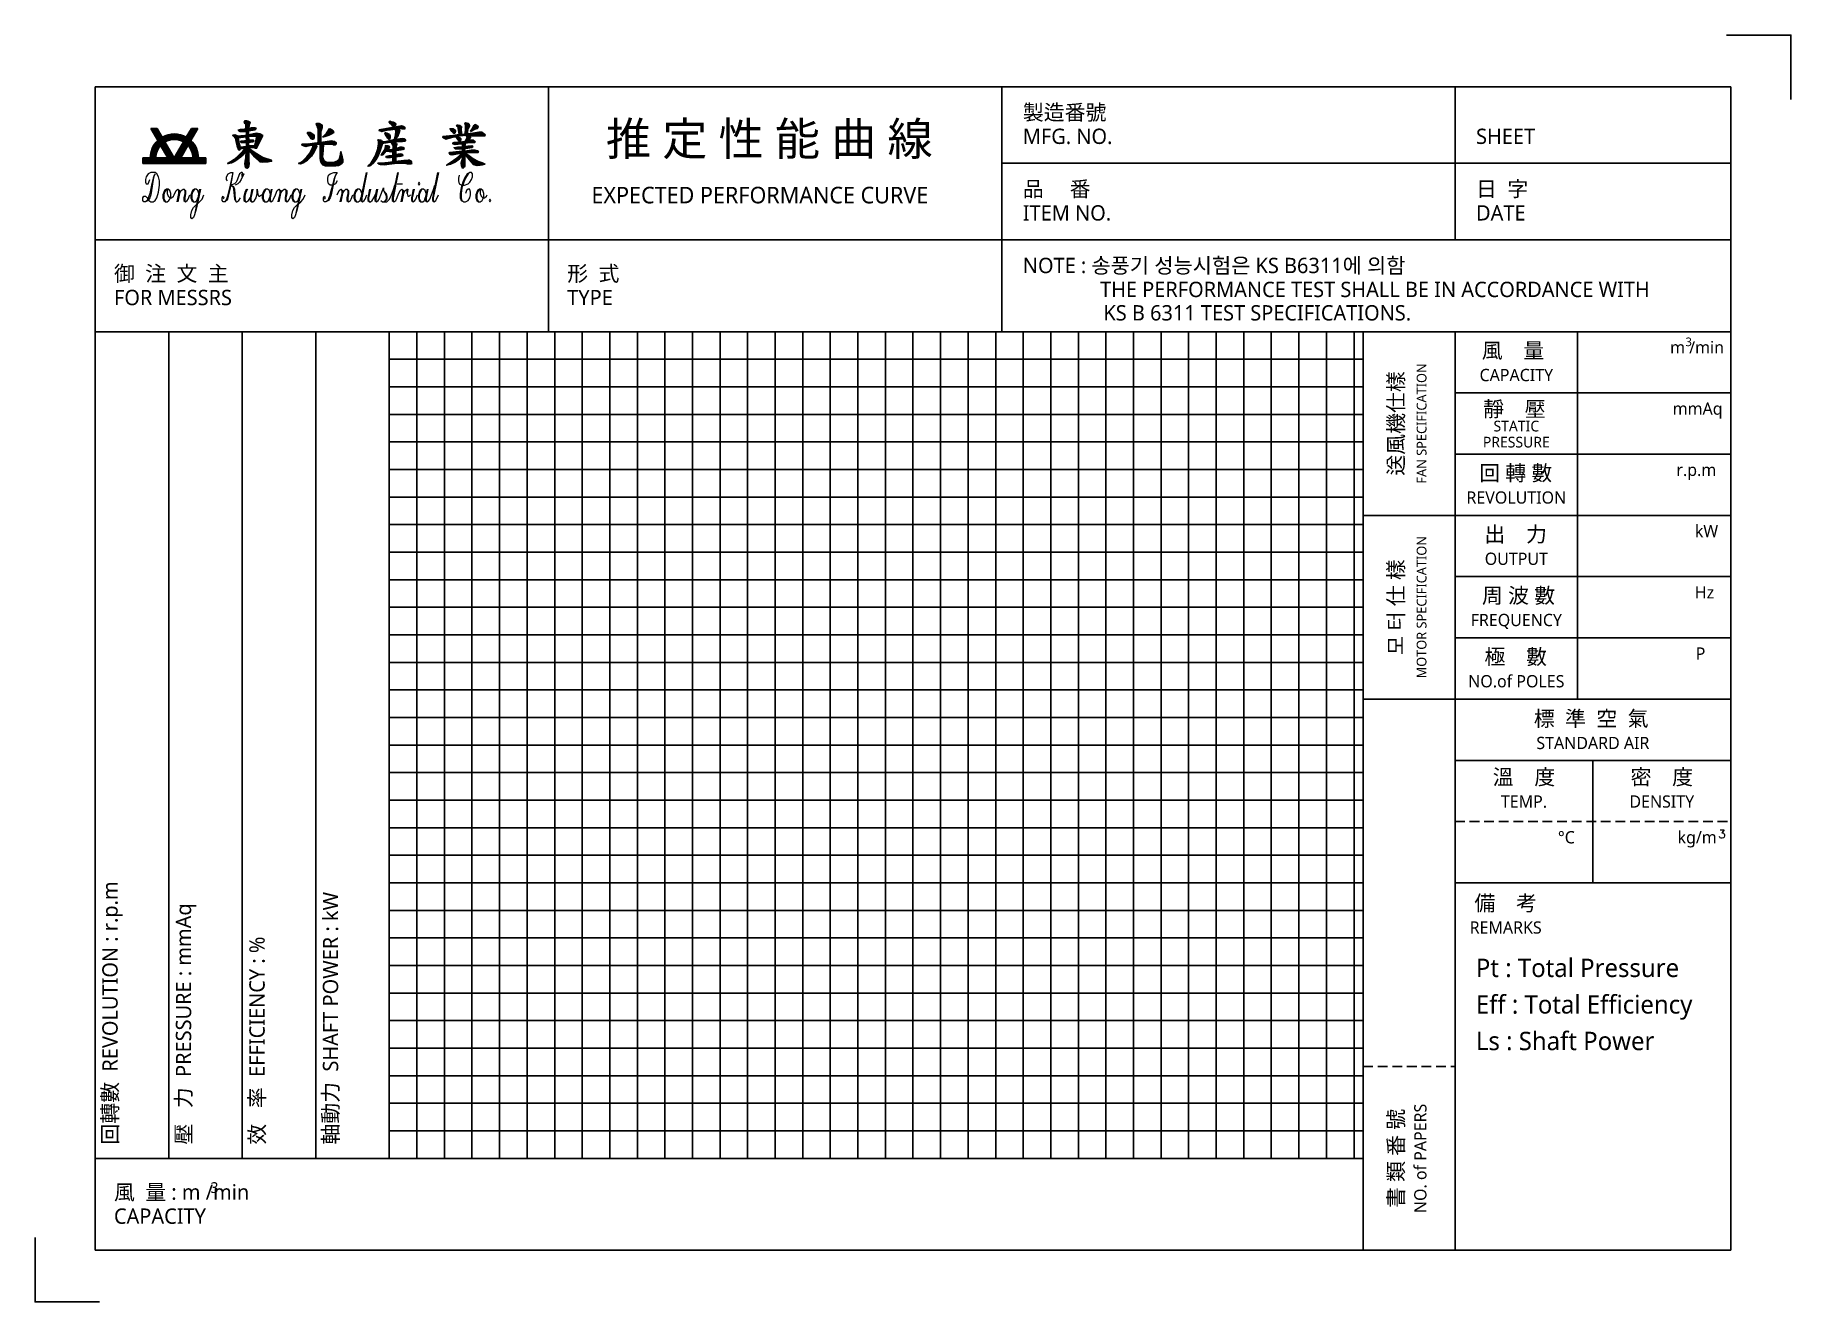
# Model space of a CAD drawing. Extents: x -58 to 229, y -23 to 183.
import ezdxf
from ezdxf.enums import TextEntityAlignment as Align

# ---------------------------------------------------------------- set-up
doc = ezdxf.new("R2010")
doc.units = 0
doc.header["$LTSCALE"] = 0.25
doc.linetypes.add('H2', pattern=[9.525, 6.35, -3.175])
doc.linetypes.add('HIDDEN', pattern=[9.525, 6.35, -3.175])
doc.styles.get("Standard").update_dxf_attribs({"font": 'romans.shx', "width": 0.8})
doc.styles.add('한글', font='malgun.ttf')

msp = doc.modelspace()

# ---------------------------------------------------------------- texts
at = {"color": 2, "linetype": 'Continuous', "style": '한글'}
for s, height, p in [('製造番號', 2.5, (103.43, 169.56)), ('推 定 性 能 曲 線', 5.4, (35.37, 163.79)), ('MFG. NO.', 2.5, (103.43, 165.65)), ('SHEET', 2.5, (177.43, 165.65)), ('EXPECTED PERFORMANCE CURVE', 2.7, (33, 155.95)), ('品     番', 2.5, (103.43, 157.06)), ('日  字', 2.5, (177.43, 157.06)), ('ITEM NO.', 2.5, (103.43, 153.15)), ('DATE', 2.5, (177.43, 153.15)), ('NOTE : 송풍기 성능시험은 KS B6311에 의함', 2.5, (103.43, 144.56)), ('御  注  文  主', 2.5, (-44.95, 143.24)), ('形  式', 2.5, (29.05, 143.24)), ('FOR MESSRS', 2.5, (-44.95, 139.33)), ('TYPE', 2.5, (29.05, 139.33)), ('THE PERFORMANCE TEST SHALL BE IN ACCORDANCE WITH ', 2.5, (116.04, 140.65)), ('KS B 6311 TEST SPECIFICATIONS.', 2.5, (116.59, 136.83)), ('m /min', 2, (209.11, 131.44)), ('3', 1.4, (211.62, 132.64)), ('mmAq', 2, (209.53, 121.44)), ('r.p.m', 2, (210.13, 111.44)), ('kW', 2, (213.14, 101.44)), ('Hz', 2, (213.14, 91.44)), ('P', 2, (213.29, 81.44)), ('%%dC', 2, (190.79, 51.44)), ('kg/m', 2, (210.32, 51.44)), ('Pt : Total Pressure', 3, (177.4, 29.62)), ('Eff : Total Efficiency', 3, (177.4, 23.65)), ('Ls : Shaft Power', 3, (177.4, 17.68)), ('風  量 : m /min', 2.5, (-44.95, -6.76)), ('3', 1.75, (-29.19, -5.63)), ('CAPACITY', 2.5, (-44.95, -10.67))]:
    msp.add_text(s, height=height, dxfattribs=at).set_placement(p)
for s, height, p in [('風    量', 2.5, (183.45, 130.67)), ('CAPACITY', 2, (184, 126.92)), ('靜    壓', 2.5, (183.68, 121.13)), ('STATIC', 1.75, (184, 118.71)), ('PRESSURE', 1.75, (184, 116.09)), ('回 轉 數', 2.5, (183.9, 110.67)), ('REVOLUTION', 2, (184, 106.92)), ('出    力', 2.5, (183.9, 100.67)), ('OUTPUT', 2, (184, 96.92)), ('周 波 數', 2.5, (184.36, 90.67)), ('FREQUENCY', 2, (184, 86.92)), ('極    數', 2.5, (183.9, 80.67)), ('NO.of POLES', 2, (184, 76.92)), ('標  準  空  氣', 2.5, (196.21, 70.58)), ('STANDARD AIR', 2, (196.5, 66.84)), ('溫    度', 2.5, (185.25, 61.03)), ('密    度', 2.5, (207.75, 61.03)), ('TEMP.', 2, (185.25, 57.28)), ('DENSITY', 2, (207.75, 57.28)), ('備    考', 2.5, (182.26, 40.45)), ('REMARKS', 2, (182.26, 36.71))]:
    msp.add_text(s, height=height, dxfattribs=at).set_placement(p, align=Align.CENTER)
for s, height, p in [('FAN SPECIFICATION', 1.6, (169.33, 120.01)), ('送風機仕樣', 2.5, (165.59, 120.01)), ('MOTOR SPECIFICATION', 1.6, (169.33, 90.01)), ('모 터 仕 樣', 2.5, (165.59, 90.01)), ('NO. of PAPERS', 2, (169.33, 0)), ('書 類 番 號', 2.5, (165.59, 0))]:
    msp.add_text(s, height=height, rotation=90, dxfattribs=at).set_placement(p, align=Align.CENTER)
at = {"color": 2, "linetype": 'Continuous'}
msp.add_text('3', height=1.4, dxfattribs=at).set_placement((216.97, 52.28))
at = {"color": 2, "linetype": 'Continuous', "style": '한글'}
for s, p in [('回轉數  REVOLUTION : r.p.m', (-44.35, 2.26)), ('軸動力  SHAFT POWER : kW', (-8.35, 2.26)), ('壓   力  PRESSURE : mmAq', (-32.35, 2.26)), ('效   率  EFFICIENCY : %', (-20.35, 2.26))]:
    msp.add_text(s, height=2.5, rotation=90, dxfattribs=at).set_placement(p)

# ---------------------------------------------------------------- linework, layer by layer
at = {"color": 7, "linetype": 'Continuous'}
for p, q in [((-48, 175), (219, 175)), ((-48, -15), (-48, 175)), ((219, -15), (219, 175)), ((-48, -15), (219, -15))]:
    msp.add_line(p, q, dxfattribs=at)
at = {"color": 4, "linetype": 'Continuous'}
for p, q in [((26, 175), (26, 135)), ((100, 175), (100, 135)), ((174, 150), (174, 175)), ((100, 162.5), (219, 162.5)), ((-48, 150), (219, 150)), ((-48, 135), (219, 135)), ((-36, 0), (-36, 135)), ((-24, 0), (-24, 135)), ((-12, 0), (-12, 135)), ((0, 0), (0, 135)), ((9, 0), (9, 135)), ((18, 0), (18, 135)), ((27, 0), (27, 135)), ((36, 0), (36, 135)), ((45, 0), (45, 135)), ((54, 0), (54, 135)), ((63, 0), (63, 135)), ((72, 0), (72, 135)), ((81, 0), (81, 135)), ((90, 0), (90, 135)), ((99, 0), (99, 135)), ((108, 0), (108, 135)), ((117, 0), (117, 135)), ((126, 0), (126, 135)), ((135, 0), (135, 135)), ((144, 0), (144, 135)), ((153, 0), (153, 135)), ((159, -15), (159, 135)), ((174, -15), (174, 135)), ((194, 75), (194, 135)), ((0, 126), (159, 126)), ((174, 125), (219, 125)), ((0, 117), (159, 117)), ((174, 115), (219, 115)), ((0, 108), (159, 108)), ((159, 105), (219, 105)), ((0, 99), (159, 99)), ((174, 95), (219, 95)), ((0, 90), (159, 90)), ((174, 85), (219, 85)), ((0, 81), (159, 81)), ((159, 75), (219, 75)), ((0, 72), (159, 72)), ((174, 65), (219, 65)), ((196.5, 65), (196.5, 45)), ((0, 63), (159, 63)), ((0, 54), (159, 54)), ((0, 45), (159, 45)), ((174, 45), (219, 45)), ((0, 36), (159, 36)), ((0, 27), (159, 27)), ((0, 18), (159, 18)), ((0, 9), (159, 9)), ((0, 0), (-48, 0)), ((0, 0), (159, 0))]:
    msp.add_line(p, q, dxfattribs=at)
at = {"color": 4, "ltscale": 100}
for p, q in [((-23.7, 169.31), (-23.56, 169.45)), ((-22.91, 168.53), (-23.7, 169.32)), ((-23.68, 169.23), (-23.47, 169.45)), ((-23.66, 169.16), (-23.37, 169.45)), ((-22.9, 168.61), (-23.66, 169.37)), ((-22.92, 168.44), (-23.66, 169.18)), ((-23.63, 169.08), (-23.29, 169.43)), ((-22.89, 168.7), (-23.61, 169.42)), ((-23.61, 169.01), (-23.21, 169.41)), ((-23.57, 168.96), (-23.14, 169.39)), ((-22.88, 168.79), (-23.54, 169.45)), ((-23.52, 168.91), (-23.07, 169.36)), ((-23.47, 168.86), (-22.99, 169.34)), ((-22.85, 168.85), (-23.44, 169.45)), ((-23.43, 168.81), (-22.93, 169.31)), ((-23.43, 168.71), (-22.87, 169.27)), ((-23.43, 168.61), (-22.8, 169.24)), ((-23.43, 168.52), (-22.76, 169.18)), ((-22.81, 168.91), (-23.35, 169.45)), ((-22.77, 168.97), (-23.21, 169.41)), ((-22.74, 169.03), (-23.07, 169.37)), ((-22.76, 169.15), (-22.9, 169.29)), ((-0.04, 169.25), (-0.02, 169.27)), ((-0.03, 169.17), (0.16, 169.36)), ((0.69, 168.54), (-0.03, 169.27)), ((0.16, 168.97), (0.01, 169.13)), ((0.02, 169.12), (0.21, 169.32)), ((0.79, 168.54), (0.03, 169.3)), ((0.06, 169.06), (0.27, 169.28)), ((0.88, 168.55), (0.09, 169.33)), ((0.11, 169.02), (0.35, 169.26)), ((0.16, 168.97), (0.43, 169.25)), ((0.94, 168.58), (0.19, 169.33)), ((0.22, 168.93), (0.52, 169.23)), ((0.27, 168.89), (0.61, 169.22)), ((0.32, 168.84), (0.68, 169.2)), ((0.99, 168.63), (0.36, 169.25)), ((0.37, 168.79), (0.75, 169.17)), ((0.41, 168.74), (0.81, 169.14)), ((1.02, 168.69), (0.48, 169.24)), ((1.05, 168.77), (0.59, 169.23)), ((1.07, 168.84), (0.74, 169.17)), ((-39.01, 163.83), (-35.57, 167.27)), ((-38.98, 163.99), (-35.73, 167.24)), ((-38.95, 164.15), (-35.89, 167.21)), ((-38.94, 168.2), (-37.8, 166.22)), ((-37.9, 168.2), (-38.94, 168.2)), ((-36.49, 165.77), (-38.93, 168.2)), ((-38.92, 164.32), (-36.06, 167.18)), ((-38.88, 168.1), (-38.78, 168.2)), ((-38.86, 164.51), (-36.25, 167.12)), ((-38.83, 168.01), (-38.65, 168.2)), ((-38.8, 164.71), (-36.45, 167.06)), ((-36.59, 166), (-38.79, 168.2)), ((-38.79, 167.93), (-38.51, 168.2)), ((-36.31, 165.45), (-38.79, 167.93)), ((-38.74, 167.84), (-38.38, 168.2)), ((-38.71, 164.93), (-36.67, 166.97)), ((-38.69, 167.76), (-38.24, 168.2)), ((-36.5, 166.04), (-38.66, 168.2)), ((-38.64, 167.67), (-38.11, 168.2)), ((-36.13, 165.13), (-38.6, 167.61)), ((-38.59, 167.59), (-37.98, 168.2)), ((-38.59, 165.19), (-36.93, 166.85)), ((-38.54, 167.5), (-37.88, 168.17)), ((-36.41, 166.09), (-38.53, 168.2)), ((-38.49, 167.42), (-37.83, 168.08)), ((-38.44, 167.33), (-37.78, 168)), ((-35.94, 164.82), (-38.42, 167.3)), ((-38.4, 165.51), (-37.1, 166.81)), ((-37.22, 167.03), (-38.39, 168.2)), ((-38.39, 167.25), (-37.73, 167.91)), ((-38.35, 167.16), (-37.68, 167.83)), ((-38.3, 167.08), (-37.63, 167.74)), ((-37.4, 167.35), (-38.26, 168.2)), ((-38.25, 166.99), (-37.58, 167.66)), ((-35.76, 164.5), (-38.24, 166.98)), ((-38.2, 166.91), (-37.54, 167.57)), ((-38.15, 166.83), (-37.49, 167.49)), ((-37.59, 167.66), (-38.12, 168.2)), ((-38.1, 166.74), (-37.44, 167.4)), ((-35.58, 164.19), (-38.06, 166.66)), ((-38.05, 166.66), (-37.39, 167.32)), ((-38, 166.57), (-37.34, 167.24)), ((-37.77, 167.98), (-37.99, 168.2)), ((-37.95, 166.49), (-37.29, 167.15)), ((-37.91, 166.4), (-37.24, 167.07)), ((-37.9, 168.2), (-37.07, 166.77)), ((-35.4, 163.87), (-37.87, 166.35)), ((-37.86, 166.32), (-37.19, 166.98)), ((-37.81, 166.23), (-37.14, 166.9)), ((-37.32, 165.39), (-35.42, 167.28)), ((-36.32, 166.13), (-37, 166.81)), ((-36.23, 166.17), (-36.91, 166.85)), ((-36.13, 166.21), (-36.82, 166.9)), ((-36.03, 166.24), (-36.73, 166.94)), ((-35.93, 166.27), (-36.64, 166.98)), ((-36.55, 166.02), (-35.28, 167.29)), ((-35.82, 166.3), (-36.54, 167.02)), ((-35.71, 166.33), (-36.45, 167.06)), ((-35.6, 166.35), (-36.35, 167.09)), ((-36.29, 166.14), (-35.14, 167.29)), ((-35.48, 166.36), (-36.25, 167.12)), ((-35.36, 166.38), (-36.14, 167.15)), ((-36.08, 166.23), (-35.01, 167.29)), ((-35.24, 166.38), (-36.04, 167.18)), ((-35.11, 166.39), (-35.93, 167.21)), ((-35.89, 166.28), (-34.88, 167.29)), ((-34.97, 166.38), (-35.82, 167.23)), ((-35.71, 166.33), (-34.76, 167.28)), ((-34.83, 166.37), (-35.7, 167.25)), ((-34.68, 166.36), (-35.58, 167.26)), ((-35.55, 166.35), (-34.64, 167.27)), ((-34.52, 166.33), (-35.46, 167.28)), ((-35.4, 166.37), (-34.52, 167.25)), ((-34.34, 166.29), (-35.34, 167.29)), ((-35.25, 166.38), (-34.4, 167.23)), ((-34.15, 166.23), (-35.21, 167.29)), ((-35.12, 166.39), (-34.29, 167.21)), ((-33.94, 166.15), (-35.08, 167.29)), ((-34.98, 166.38), (-34.18, 167.18)), ((-33.69, 166.03), (-34.94, 167.29)), ((-34.86, 166.38), (-34.08, 167.16)), ((-32.9, 165.38), (-34.8, 167.28)), ((-34.79, 163.9), (-32.32, 166.38)), ((-34.74, 166.36), (-33.97, 167.13)), ((-31.2, 163.82), (-34.65, 167.27)), ((-34.62, 166.35), (-33.87, 167.1)), ((-34.61, 164.22), (-32.13, 166.7)), ((-34.51, 166.33), (-33.77, 167.06)), ((-31.22, 163.97), (-34.5, 167.25)), ((-34.43, 164.54), (-31.95, 167.01)), ((-34.4, 166.3), (-33.68, 167.03)), ((-31.25, 164.13), (-34.34, 167.22)), ((-34.29, 166.28), (-33.58, 166.99)), ((-34.25, 164.85), (-31.77, 167.33)), ((-34.19, 166.24), (-33.49, 166.95)), ((-31.29, 164.3), (-34.16, 167.18)), ((-34.09, 166.21), (-33.4, 166.9)), ((-34.06, 165.17), (-31.59, 167.65)), ((-33.99, 166.17), (-33.31, 166.86)), ((-31.34, 164.49), (-33.98, 167.13)), ((-33.9, 166.14), (-33.22, 166.81)), ((-33.88, 165.48), (-31.4, 167.96)), ((-33.81, 166.09), (-31.7, 168.2)), ((-31.4, 164.69), (-33.78, 167.06)), ((-33.72, 166.05), (-31.56, 168.2)), ((-33.7, 165.8), (-31.3, 168.2)), ((-33.63, 166), (-31.43, 168.2)), ((-31.49, 164.91), (-33.56, 166.98)), ((-31.61, 165.16), (-33.31, 166.86)), ((-32.31, 168.2), (-33.14, 166.77)), ((-31.79, 165.47), (-33.12, 166.8)), ((-32.41, 166.22), (-33.07, 166.89)), ((-32.36, 166.31), (-33.02, 166.97)), ((-32.97, 167.06), (-31.83, 168.2)), ((-32.31, 166.39), (-32.97, 167.06)), ((-32.26, 166.48), (-32.92, 167.14)), ((-32.21, 166.56), (-32.87, 167.23)), ((-32.16, 166.65), (-32.83, 167.31)), ((-32.79, 167.38), (-31.97, 168.2)), ((-32.11, 166.73), (-32.78, 167.4)), ((-32.06, 166.82), (-32.73, 167.48)), ((-32.02, 166.9), (-32.68, 167.57)), ((-31.97, 166.99), (-32.63, 167.65)), ((-32.6, 167.7), (-32.1, 168.2)), ((-31.92, 167.07), (-32.58, 167.73)), ((-31.87, 167.16), (-32.53, 167.82)), ((-31.82, 167.24), (-32.48, 167.9)), ((-31.77, 167.32), (-32.43, 167.99)), ((-32.42, 168.01), (-32.23, 168.2)), ((-31.27, 168.2), (-32.41, 166.22)), ((-31.72, 167.41), (-32.39, 168.07)), ((-31.67, 167.49), (-32.34, 168.16)), ((-32.31, 168.2), (-31.27, 168.2)), ((-31.62, 167.58), (-32.25, 168.2)), ((-31.58, 167.66), (-32.11, 168.2)), ((-31.53, 167.75), (-31.98, 168.2)), ((-31.48, 167.83), (-31.85, 168.2)), ((-31.43, 167.92), (-31.71, 168.2)), ((-31.38, 168), (-31.58, 168.2)), ((-31.33, 168.09), (-31.44, 168.2)), ((-31.28, 168.17), (-31.31, 168.2)), ((-25.52, 167), (-25.42, 167.11)), ((-25.4, 166.95), (-25.52, 167.07)), ((-25.46, 166.97), (-25.32, 167.11)), ((-24.58, 166.22), (-25.46, 167.11)), ((-25.39, 166.94), (-25.22, 167.12)), ((-24.6, 166.34), (-25.37, 167.11)), ((-24.56, 166.11), (-25.35, 166.9)), ((-25.34, 166.89), (-25.14, 167.1)), ((-25.3, 166.83), (-25.07, 167.07)), ((-24.62, 166.46), (-25.27, 167.11)), ((-25.26, 166.78), (-24.99, 167.05)), ((-25.22, 166.72), (-24.92, 167.02)), ((-25.18, 166.66), (-24.85, 167)), ((-24.64, 166.57), (-25.17, 167.11)), ((-25.14, 166.61), (-24.77, 166.98)), ((-25.11, 166.54), (-24.69, 166.97)), ((-24.54, 165.99), (-25.11, 166.57)), ((-25.09, 166.47), (-24.61, 166.95)), ((-24.52, 165.87), (-25.09, 166.44)), ((-25.07, 166.39), (-24.5, 166.96)), ((-25.06, 166.31), (-24.39, 166.97)), ((-24.5, 165.76), (-25.06, 166.32)), ((-25.04, 166.23), (-24.65, 166.62)), ((-24.61, 166.64), (-25.02, 167.06)), ((-25.02, 166.15), (-24.63, 166.54)), ((-25, 166.07), (-24.62, 166.46)), ((-24.98, 165.99), (-24.6, 166.37)), ((-24.96, 165.92), (-24.59, 166.29)), ((-24.53, 166.66), (-24.88, 167.01)), ((-24.44, 166.67), (-24.75, 166.98)), ((-24.64, 167.89), (-24.58, 167.95)), ((-24.48, 167.77), (-24.64, 167.93)), ((-24.63, 166.64), (-24.29, 166.98)), ((-24.36, 166.68), (-24.63, 166.95)), ((-24.59, 167.84), (-24.46, 167.97)), ((-24.31, 167.7), (-24.56, 167.95)), ((-24.54, 167.8), (-24.33, 168)), ((-24.27, 166.69), (-24.54, 166.96)), ((-24.51, 166.66), (-24.18, 166.99)), ((-24.21, 167.7), (-24.48, 167.97)), ((-24.47, 167.76), (-24.22, 168.02)), ((-24.19, 166.71), (-24.45, 166.97)), ((-24.4, 167.73), (-24.12, 168.02)), ((-24.12, 167.7), (-24.4, 167.98)), ((-24.4, 166.67), (-24.08, 167)), ((-24.1, 166.72), (-24.36, 166.97)), ((-24.34, 167.7), (-24.01, 168.03)), ((-24.02, 167.7), (-24.32, 168)), ((-24.29, 166.69), (-23.97, 167)), ((-24.02, 166.73), (-24.27, 166.98)), ((-24.24, 167.7), (-23.91, 168.04)), ((-23.92, 167.7), (-24.24, 168.01)), ((-23.94, 166.74), (-24.18, 166.99)), ((-24.17, 166.71), (-23.87, 167.01)), ((-24.15, 167.7), (-23.81, 168.04)), ((-23.82, 167.7), (-24.15, 168.02)), ((-23.85, 166.76), (-24.09, 167)), ((-23.73, 167.69), (-24.06, 168.03)), ((-24.06, 166.72), (-23.77, 167.02)), ((-24.05, 167.7), (-23.7, 168.05)), ((-23.77, 166.77), (-24, 167)), ((-23.63, 167.69), (-23.97, 168.03)), ((-23.96, 167.7), (-23.61, 168.05)), ((-23.94, 166.74), (-23.66, 167.02)), ((-23.68, 166.78), (-23.91, 167.01)), ((-23.53, 167.69), (-23.87, 168.04)), ((-23.86, 167.7), (-23.51, 168.05)), ((-23.83, 166.76), (-23.56, 167.03)), ((-23.6, 166.79), (-23.82, 167.01)), ((-23.43, 167.69), (-23.78, 168.04)), ((-23.77, 167.7), (-22.91, 168.55)), ((-23.51, 166.81), (-23.73, 167.02)), ((-23.72, 166.78), (-23.44, 167.06)), ((-22.98, 167.34), (-23.69, 168.05)), ((-23.67, 167.69), (-22.93, 168.44)), ((-23.43, 166.82), (-23.64, 167.02)), ((-23.63, 165.9), (-22.97, 166.56)), ((-22.94, 168.36), (-23.62, 169.04)), ((-23.6, 166.79), (-22.98, 167.42)), ((-22.98, 167.43), (-23.59, 168.05)), ((-23.57, 167.69), (-22.94, 168.33)), ((-22.96, 166.45), (-23.54, 167.03)), ((-23.53, 165.9), (-22.96, 166.46)), ((-22.98, 167.53), (-23.5, 168.05)), ((-23.49, 166.81), (-22.98, 167.32)), ((-23.48, 167.69), (-22.95, 168.22)), ((-22.97, 166.55), (-23.46, 167.05)), ((-23.43, 168.42), (-22.75, 169.1)), ((-23.43, 168.32), (-22.74, 169.02)), ((-23.43, 168.23), (-22.88, 168.77)), ((-22.95, 168.27), (-23.43, 168.75)), ((-23.43, 168.13), (-22.9, 168.66)), ((-22.96, 168.18), (-23.43, 168.66)), ((-22.7, 167.83), (-23.43, 168.56)), ((-22.78, 167.82), (-23.43, 168.46)), ((-22.87, 167.8), (-23.43, 168.37)), ((-22.95, 167.79), (-23.43, 168.27)), ((-22.98, 167.72), (-23.43, 168.17)), ((-22.98, 167.62), (-23.43, 168.08)), ((-23.43, 165.9), (-22.96, 166.37)), ((-22.97, 166.65), (-23.39, 167.07)), ((-23.38, 167.69), (-22.91, 168.16)), ((-23.38, 166.83), (-22.98, 167.22)), ((-23.35, 166.66), (-22.87, 167.14)), ((-23.35, 166.76), (-22.99, 167.12)), ((-22.96, 166.35), (-23.35, 166.74)), ((-22.66, 165.95), (-23.35, 166.64)), ((-23.34, 166.57), (-22.75, 167.17)), ((-23.34, 166.47), (-22.98, 166.84)), ((-23.34, 166.38), (-22.97, 166.75)), ((-23.34, 166.28), (-22.97, 166.65)), ((-22.74, 165.94), (-23.34, 166.54)), ((-22.83, 165.93), (-23.34, 166.44)), ((-22.92, 165.92), (-23.34, 166.34)), ((-23.34, 165.89), (-22.96, 166.28)), ((-23.34, 165.6), (-22.67, 166.27)), ((-23.34, 165.7), (-22.77, 166.27)), ((-23.34, 165.8), (-22.87, 166.27)), ((-23.33, 167.46), (-22.48, 168.3)), ((-23.33, 167.55), (-22.62, 168.26)), ((-23.33, 167.65), (-22.77, 168.21)), ((-23.33, 167.36), (-22.98, 167.71)), ((-22.98, 167.24), (-23.33, 167.59)), ((-22.99, 167.15), (-23.33, 167.49)), ((-22.86, 166.93), (-23.33, 167.39)), ((-23.32, 167.27), (-22.98, 167.61)), ((-23.32, 167.17), (-22.98, 167.51)), ((-22.88, 166.85), (-23.32, 167.29)), ((-22.98, 166.85), (-23.32, 167.2)), ((-22.97, 166.75), (-23.32, 167.1)), ((-22.96, 166.85), (-22.62, 167.19)), ((-22.77, 166.93), (-22.96, 167.12)), ((-22.62, 167.84), (-22.93, 168.16)), ((-22.93, 165.92), (-22.57, 166.28)), ((-22.89, 167.8), (-22.38, 168.3)), ((-22.67, 166.93), (-22.88, 167.14)), ((-22.57, 165.96), (-22.88, 166.27)), ((-22.53, 167.86), (-22.86, 168.18)), ((-22.82, 165.93), (-22.47, 166.28)), ((-22.57, 166.93), (-22.8, 167.16)), ((-22.79, 166.93), (-22.5, 167.22)), ((-22.49, 165.97), (-22.79, 166.27)), ((-22.45, 167.87), (-22.78, 168.2)), ((-22.77, 167.82), (-22.29, 168.3)), ((-22.48, 166.93), (-22.72, 167.17)), ((-22.37, 167.88), (-22.71, 168.23)), ((-22.71, 165.94), (-22.37, 166.28)), ((-22.69, 166.93), (-22.38, 167.24)), ((-22.4, 165.98), (-22.69, 166.27)), ((-22.66, 167.84), (-22.19, 168.31)), ((-22.28, 167.9), (-22.64, 168.25)), ((-22.38, 166.93), (-22.64, 167.19)), ((-22.6, 166.93), (-22.25, 167.27)), ((-22.6, 165.96), (-22.28, 166.28)), ((-22.32, 166), (-22.6, 166.28)), ((-22.2, 167.91), (-22.56, 168.28)), ((-22.28, 166.93), (-22.56, 167.21)), ((-22.54, 167.86), (-22.09, 168.31)), ((-22.5, 166.93), (-22.13, 167.3)), ((-22.25, 166.03), (-22.5, 166.28)), ((-22.12, 167.93), (-22.49, 168.3)), ((-22.49, 165.97), (-22.2, 166.26)), ((-22.19, 166.93), (-22.48, 167.22)), ((-22.42, 167.88), (-21.99, 168.31)), ((-22.19, 166.06), (-22.41, 166.28)), ((-22.04, 167.95), (-22.4, 168.3)), ((-22.4, 166.93), (-22.01, 167.32)), ((-22.09, 166.93), (-22.4, 167.24)), ((-21.99, 166.93), (-22.32, 167.26)), ((-22.31, 167.89), (-21.92, 168.29)), ((-22.31, 166.93), (-21.89, 167.35)), ((-22.13, 166.1), (-22.31, 166.28)), ((-21.96, 167.96), (-22.3, 168.3)), ((-21.89, 166.93), (-22.24, 167.27)), ((-22.23, 165.07), (-21.02, 166.28)), ((-22.2, 166.27), (-22.22, 166.28)), ((-21.89, 167.99), (-22.21, 168.31)), ((-22.21, 166.93), (-21.76, 167.37)), ((-22.19, 167.92), (-21.84, 168.26)), ((-21.8, 166.93), (-22.16, 167.29)), ((-21.83, 168.03), (-22.11, 168.31)), ((-22.11, 166.93), (-21.65, 167.39)), ((-21.7, 166.93), (-22.08, 167.31)), ((-22.07, 167.94), (-21.77, 168.24)), ((-21.78, 168.07), (-22.02, 168.31)), ((-22.02, 166.93), (-21.57, 167.37)), ((-21, 166.32), (-22, 167.32)), ((-21.95, 167.97), (-21.76, 168.15)), ((-21.93, 165.46), (-20.93, 166.47)), ((-21.92, 166.93), (-21.49, 167.36)), ((-20.97, 166.39), (-21.92, 167.34)), ((-21.91, 165.58), (-20.83, 166.66)), ((-21.76, 168.15), (-21.89, 168.28)), ((-21.89, 165.7), (-20.74, 166.85)), ((-21.87, 165.82), (-20.66, 167.02)), ((-20.93, 166.45), (-21.84, 167.36)), ((-21.84, 165.94), (-20.72, 167.06)), ((-21.82, 166.93), (-21.41, 167.34)), ((-21.82, 166.06), (-20.78, 167.1)), ((-21.8, 166.18), (-20.84, 167.13)), ((-21.77, 166.3), (-20.9, 167.17)), ((-21.26, 165.81), (-21.77, 166.32)), ((-20.9, 166.52), (-21.76, 167.37)), ((-21.75, 166.42), (-20.97, 167.2)), ((-21.22, 165.87), (-21.75, 166.4)), ((-21.19, 165.93), (-21.74, 166.48)), ((-21.73, 166.54), (-21.03, 167.24)), ((-21.72, 166.93), (-21.32, 167.33)), ((-21.16, 166), (-21.72, 166.56)), ((-21.71, 166.66), (-21.09, 167.28)), ((-21.13, 166.06), (-21.71, 166.65)), ((-21.1, 166.13), (-21.69, 166.73)), ((-20.87, 166.58), (-21.68, 167.39)), ((-21.68, 166.78), (-21.16, 167.3)), ((-21.06, 166.19), (-21.68, 166.81)), ((-21.66, 166.9), (-21.24, 167.32)), ((-21.03, 166.26), (-21.66, 166.89)), ((-20.84, 166.65), (-21.56, 167.37)), ((-20.81, 166.71), (-21.45, 167.35)), ((-20.77, 166.78), (-21.33, 167.33)), ((-20.74, 166.84), (-21.21, 167.31)), ((-20.71, 166.91), (-21.07, 167.27)), ((-20.68, 166.97), (-20.83, 167.13)), ((-13.38, 167.34), (-13.21, 167.5)), ((-13.38, 167.44), (-13.31, 167.5)), ((-12.4, 166.44), (-13.38, 167.41)), ((-13.3, 167.24), (-13.38, 167.32)), ((-12.35, 166.48), (-13.37, 167.5)), ((-13.34, 167.28), (-13.12, 167.5)), ((-13.29, 167.23), (-13.02, 167.5)), ((-12.31, 166.54), (-13.27, 167.5)), ((-13.24, 167.18), (-12.93, 167.5)), ((-13.19, 167.14), (-12.86, 167.47)), ((-12.28, 166.61), (-13.18, 167.5)), ((-13.15, 167.09), (-12.79, 167.44)), ((-12.48, 166.42), (-13.15, 167.09)), ((-13.11, 167.03), (-12.73, 167.41)), ((-12.26, 166.68), (-13.08, 167.5)), ((-13.07, 166.97), (-12.66, 167.38)), ((-13.03, 166.91), (-12.6, 167.34)), ((-12.99, 166.85), (-12.55, 167.3)), ((-12.26, 166.78), (-12.98, 167.5)), ((-12.59, 166.43), (-12.96, 166.8)), ((-12.95, 166.8), (-12.49, 167.26)), ((-12.92, 166.73), (-12.44, 167.22)), ((-12.88, 166.67), (-12.38, 167.17)), ((-12.85, 166.61), (-12.33, 167.13)), ((-12.26, 166.88), (-12.84, 167.46)), ((-12.81, 166.55), (-12.27, 167.09)), ((-12.75, 166.49), (-12.81, 166.56)), ((-12.76, 166.5), (-12.27, 167)), ((-12.69, 166.47), (-12.26, 166.9)), ((-12.27, 166.98), (-12.68, 167.39)), ((-12.63, 166.45), (-12.26, 166.81)), ((-12.56, 166.42), (-12.26, 166.72)), ((-12.45, 166.43), (-12.29, 166.59)), ((-12.27, 167.08), (-12.29, 167.1)), ((-11.91, 168.91), (-11.82, 168.99)), ((-11.06, 168), (-11.91, 168.85)), ((-11.9, 168.81), (-11.72, 168.99)), ((-11.03, 168.07), (-11.9, 168.93)), ((-11.88, 168.74), (-11.63, 168.99)), ((-11.01, 168.14), (-11.86, 168.99)), ((-11.08, 167.92), (-11.86, 168.7)), ((-11.84, 168.68), (-11.53, 168.99)), ((-11.81, 168.62), (-11.44, 168.99)), ((-11.77, 168.56), (-11.38, 168.95)), ((-10.98, 168.22), (-11.76, 168.99)), ((-11.75, 168.48), (-11.32, 168.91)), ((-11.1, 167.85), (-11.75, 168.5)), ((-11.74, 168.4), (-11.26, 168.88)), ((-11.13, 167.78), (-11.73, 168.38)), ((-11.72, 168.32), (-11.2, 168.84)), ((-11.69, 165.84), (-11.18, 166.35)), ((-11.68, 168.27), (-11.13, 168.81)), ((-10.96, 168.29), (-11.67, 168.99)), ((-11.64, 168.21), (-11.07, 168.77)), ((-11.61, 168.14), (-11.01, 168.74)), ((-11.61, 168.04), (-10.96, 168.7)), ((-11.61, 167.94), (-10.95, 168.6)), ((-11.61, 167.84), (-10.95, 168.51)), ((-11.61, 167.75), (-10.94, 168.42)), ((-11.61, 167.65), (-10.95, 168.31)), ((-11.15, 167.7), (-11.61, 168.17)), ((-11.61, 167.55), (-11, 168.17)), ((-11.17, 167.62), (-11.61, 168.07)), ((-11.61, 167.46), (-11.05, 168.02)), ((-11.17, 167.53), (-11.61, 167.97)), ((-11.61, 167.36), (-11.09, 167.88)), ((-11.17, 167.43), (-11.61, 167.88)), ((-11.17, 167.33), (-11.61, 167.78)), ((-11.61, 167.26), (-11.14, 167.74)), ((-11.17, 167.24), (-11.61, 167.68)), ((-11.61, 167.17), (-11.17, 167.62)), ((-11.17, 167.14), (-11.61, 167.59)), ((-11.61, 167.07), (-11.17, 167.52)), ((-11.17, 167.05), (-11.61, 167.49)), ((-11.61, 166.97), (-11.17, 167.42)), ((-11.17, 166.95), (-11.61, 167.39)), ((-11.61, 166.88), (-11.17, 167.32)), ((-11.17, 166.85), (-11.61, 167.3)), ((-11.61, 166.78), (-11.17, 167.22)), ((-11.17, 166.76), (-11.61, 167.2)), ((-11.61, 166.68), (-11.17, 167.13)), ((-11.17, 166.66), (-11.61, 167.1)), ((-11.61, 166.59), (-11.17, 167.03)), ((-11.17, 166.57), (-11.61, 167)), ((-11.61, 166.49), (-11.17, 166.93)), ((-11.18, 166.47), (-11.61, 166.91)), ((-11.61, 166.39), (-11.17, 166.83)), ((-11.18, 166.37), (-11.61, 166.81)), ((-11.61, 166.3), (-11.17, 166.74)), ((-11.18, 166.28), (-11.61, 166.71)), ((-11.61, 166.2), (-11.17, 166.64)), ((-11.18, 166.18), (-11.61, 166.62)), ((-11.61, 166.1), (-11.18, 166.54)), ((-11.18, 166.09), (-11.61, 166.52)), ((-11.61, 166.01), (-11.18, 166.44)), ((-11.18, 165.99), (-11.61, 166.42)), ((-11.18, 165.89), (-11.61, 166.33)), ((-10.94, 168.36), (-11.57, 168.99)), ((-10.95, 168.47), (-11.47, 168.99)), ((-10.95, 168.57), (-11.27, 168.88)), ((-10.95, 168.67), (-11.04, 168.75)), ((-10.88, 166.76), (-10.89, 166.77)), ((-10.85, 166.76), (-9.58, 168.04)), ((-10.81, 166.78), (-10.85, 166.82)), ((-10.73, 166.8), (-10.8, 166.87)), ((-10.66, 166.82), (-10.76, 166.92)), ((-10.72, 166.8), (-9.52, 168.01)), ((-10.58, 166.84), (-10.71, 166.97)), ((-10.51, 166.86), (-10.66, 167.02)), ((-10.43, 166.89), (-10.62, 167.07)), ((-10.58, 166.84), (-9.45, 167.97)), ((-10.35, 166.91), (-10.56, 167.12)), ((-10.28, 166.93), (-10.51, 167.16)), ((-10.22, 166.96), (-10.46, 167.21)), ((-10.45, 166.88), (-9.39, 167.94)), ((-10.15, 166.99), (-10.41, 167.26)), ((-10.08, 167.02), (-10.36, 167.3)), ((-10.31, 166.93), (-9.33, 167.9)), ((-10.01, 167.04), (-10.31, 167.35)), ((-9.94, 167.07), (-10.26, 167.4)), ((-9.87, 167.1), (-10.22, 167.45)), ((-9.81, 167.13), (-10.18, 167.51)), ((-10.15, 166.99), (-9.28, 167.86)), ((-9.74, 167.16), (-10.14, 167.57)), ((-10.13, 167.58), (-9.65, 168.07)), ((-9.68, 167.2), (-10.1, 167.62)), ((-9.61, 167.23), (-10.06, 167.68)), ((-9.55, 167.26), (-10.02, 167.74)), ((-9.48, 167.29), (-9.99, 167.8)), ((-9.98, 167.84), (-9.72, 168.09)), ((-9.98, 167.05), (-9.22, 167.82)), ((-9.42, 167.33), (-9.96, 167.87)), ((-9.36, 167.36), (-9.93, 167.94)), ((-9.9, 168.01), (-9.83, 168.08)), ((-9.3, 167.4), (-9.9, 168)), ((-9.24, 167.44), (-9.87, 168.07)), ((-9.81, 167.13), (-9.16, 167.78)), ((-9.18, 167.47), (-9.79, 168.09)), ((-9.12, 167.51), (-9.7, 168.09)), ((-9.62, 167.22), (-9.11, 167.73)), ((-9.09, 167.58), (-9.52, 168.01)), ((-9.43, 167.32), (-9.1, 167.65)), ((-9.1, 167.69), (-9.27, 167.86)), ((-9.18, 167.48), (-9.09, 167.57)), ((-1.86, 166.28), (-1.84, 166.3)), ((-1.14, 165.63), (-1.81, 166.3)), ((-1.79, 166.24), (-1.73, 166.31)), ((-1.75, 166.1), (-1.55, 166.29)), ((-1.75, 166), (-1.46, 166.29)), ((-1.74, 166.2), (-1.64, 166.3)), ((-1.11, 165.7), (-1.72, 166.31)), ((-1.68, 167.91), (-1.61, 167.98)), ((-1.61, 167.84), (-1.68, 167.91)), ((-1.64, 167.85), (-1.49, 168)), ((-1.45, 167.78), (-1.64, 167.97)), ((-1.05, 165.73), (-1.62, 166.3)), ((-1.57, 167.83), (-1.37, 168.02)), ((-1.29, 167.71), (-1.56, 167.99)), ((-0.97, 165.75), (-1.51, 166.29)), ((-1.5, 167.8), (-1.26, 168.04)), ((-1.17, 167.69), (-1.48, 168)), ((-1.43, 167.77), (-1.14, 168.06)), ((-1.1, 167.72), (-1.4, 168.01)), ((-1.36, 167.74), (-1.02, 168.08)), ((-1.02, 167.74), (-1.31, 168.03)), ((-1.29, 167.71), (-0.9, 168.1)), ((-0.95, 167.76), (-1.23, 168.04)), ((-1.22, 167.69), (-0.79, 168.12)), ((-0.88, 167.78), (-1.15, 168.06)), ((-1.1, 167.72), (-0.67, 168.14)), ((-0.8, 167.8), (-1.07, 168.07)), ((-0.72, 167.82), (-0.98, 168.09)), ((-0.95, 167.76), (-0.55, 168.16)), ((-0.63, 167.83), (-0.9, 168.1)), ((-0.82, 167.8), (-0.43, 168.18)), ((-0.55, 167.85), (-0.82, 168.12)), ((-0.47, 167.86), (-0.74, 168.13)), ((-0.72, 167.42), (-0.66, 167.47)), ((0.12, 166.6), (-0.72, 167.44)), ((-0.7, 167.82), (-0.32, 168.2)), ((-0.69, 167.34), (-0.57, 167.47)), ((0.09, 166.53), (-0.68, 167.3)), ((-0.67, 167.27), (-0.49, 167.45)), ((0.15, 166.66), (-0.66, 167.47)), ((-0.39, 167.88), (-0.65, 168.14)), ((-0.65, 167.2), (-0.41, 167.44)), ((0.06, 166.47), (-0.64, 167.16)), ((-0.62, 167.12), (-0.34, 167.41)), ((-0.59, 167.06), (-0.27, 167.38)), ((-0.58, 167.84), (-0.2, 168.22)), ((-0.3, 167.89), (-0.57, 168.16)), ((0.15, 166.76), (-0.56, 167.46)), ((-0.55, 167), (-0.21, 167.34)), ((-0.51, 166.94), (-0.15, 167.31)), ((-0.02, 166.44), (-0.51, 166.94)), ((-0.22, 167.91), (-0.49, 168.17)), ((-0.48, 166.88), (-0.1, 167.26)), ((-0.46, 167.86), (-0.08, 168.24)), ((-0.44, 166.82), (-0.04, 167.22)), ((0.15, 166.86), (-0.43, 167.44)), ((-0.14, 167.92), (-0.41, 168.19)), ((-0.4, 166.76), (0.01, 167.18)), ((-0.36, 166.7), (0.05, 167.11)), ((-0.35, 167.88), (0.03, 168.26)), ((-0.33, 166.65), (0.08, 167.05)), ((-0.06, 167.93), (-0.32, 168.2)), ((-0.29, 166.59), (0.11, 166.99)), ((0.1, 167), (-0.27, 167.37)), ((0.03, 167.95), (-0.24, 168.22)), ((-0.24, 166.54), (0.14, 166.92)), ((-0.23, 167.9), (0.15, 168.29)), ((-0.18, 166.5), (0.15, 166.83)), ((0.11, 167.96), (-0.16, 168.23)), ((-0.13, 166.46), (0.15, 166.73)), ((-0.11, 167.92), (0.27, 168.31)), ((0.19, 167.98), (-0.08, 168.25)), ((-0.05, 166.44), (0.13, 166.62)), ((0, 167.95), (0.39, 168.33)), ((0.28, 167.99), (0, 168.26)), ((0.37, 168), (0.09, 168.27)), ((0.12, 167.97), (0.5, 168.35)), ((0.45, 168), (0.17, 168.29)), ((0.24, 167.98), (0.62, 168.37)), ((0.24, 165.95), (0.56, 166.28)), ((0.54, 168.01), (0.25, 168.3)), ((0.31, 165.93), (0.73, 166.34)), ((0.63, 168.02), (0.33, 168.32)), ((0.34, 167.99), (0.74, 168.39)), ((0.34, 165.87), (1.25, 166.77)), ((0.38, 165.8), (1.06, 166.48)), ((0.41, 165.74), (1.07, 166.4)), ((0.72, 168.03), (0.42, 168.33)), ((0.44, 165.67), (1.16, 166.39)), ((0.45, 168), (0.86, 168.41)), ((0.46, 168.69), (0.87, 169.1)), ((0.47, 165.6), (1.29, 166.43)), ((0.8, 168.04), (0.5, 168.35)), ((0.51, 168.65), (0.94, 169.07)), ((0.87, 165.95), (0.54, 166.27)), ((0.56, 168.02), (0.97, 168.43)), ((0.57, 168.6), (0.98, 169.02)), ((0.89, 168.05), (0.58, 168.36)), ((0.62, 168.56), (1.02, 168.96)), ((0.91, 166), (0.62, 166.29)), ((0.98, 168.06), (0.66, 168.37)), ((0.67, 168.03), (1.09, 168.45)), ((1, 166.01), (0.69, 166.32)), ((0.7, 168.54), (1.06, 168.91)), ((1.62, 167.52), (0.75, 168.39)), ((1.09, 166.01), (0.75, 166.36)), ((0.78, 168.04), (1.21, 168.47)), ((0.8, 168.54), (1.05, 168.8)), ((1.18, 166.02), (0.8, 166.4)), ((1.65, 167.59), (0.83, 168.4)), ((0.86, 166.48), (1.41, 167.02)), ((1.28, 166.02), (0.86, 166.44)), ((1.37, 166.02), (0.87, 166.52)), ((0.88, 168.05), (1.32, 168.49)), ((0.89, 166.61), (1.48, 167.19)), ((1.07, 166.42), (0.89, 166.6)), ((0.9, 168.55), (0.99, 168.64)), ((1.67, 167.66), (0.91, 168.42)), ((1.07, 166.51), (0.91, 166.68)), ((0.92, 166.73), (1.55, 167.36)), ((1.11, 166.57), (0.93, 166.76)), ((0.95, 166.86), (1.62, 167.53)), ((1.15, 166.63), (0.95, 166.84)), ((1.19, 166.69), (0.96, 166.92)), ((0.97, 166.98), (1.68, 167.69)), ((0.97, 166.01), (1.42, 166.46)), ((1.23, 166.74), (0.98, 167)), ((0.99, 168.06), (1.44, 168.51)), ((1.32, 168.11), (0.99, 168.43)), ((1.27, 166.8), (0.99, 167.08)), ((1, 167.1), (1.72, 167.82)), ((1.59, 167.45), (1.01, 168.02)), ((1.31, 166.86), (1.01, 167.16)), ((1.02, 167.99), (1.56, 168.53)), ((1.02, 167.22), (1.71, 167.91)), ((1.35, 166.91), (1.02, 167.24)), ((1.03, 167.91), (1.68, 168.55)), ((1.04, 167.34), (1.66, 167.96)), ((1.56, 167.38), (1.04, 167.91)), ((1.39, 166.98), (1.04, 167.32)), ((1.05, 167.83), (1.32, 168.1)), ((1.41, 167.04), (1.05, 167.4)), ((1.06, 167.75), (1.37, 168.05)), ((1.06, 167.46), (1.61, 168)), ((1.53, 167.32), (1.06, 167.79)), ((1.44, 167.11), (1.07, 167.49)), ((1.07, 166.01), (1.54, 166.48)), ((1.37, 168.16), (1.08, 168.45)), ((1.08, 167.66), (1.46, 168.04)), ((1.5, 167.25), (1.08, 167.67)), ((1.09, 167.57), (1.54, 168.03)), ((1.47, 167.18), (1.09, 167.57)), ((1.46, 166.03), (1.11, 166.38)), ((1.47, 168.15), (1.16, 168.46)), ((1.17, 166.02), (1.66, 166.5)), ((1.55, 166.03), (1.19, 166.4)), ((1.57, 168.15), (1.24, 168.48)), ((1.65, 166.04), (1.26, 166.42)), ((1.27, 166.02), (1.77, 166.52)), ((1.68, 168.14), (1.32, 168.49)), ((1.74, 166.04), (1.34, 166.44)), ((1.69, 167.73), (1.37, 168.05)), ((1.38, 168.16), (1.79, 168.57)), ((1.38, 166.03), (1.87, 166.52)), ((1.78, 168.13), (1.41, 168.5)), ((1.83, 166.05), (1.42, 166.46)), ((1.47, 168.15), (1.89, 168.58)), ((1.48, 166.03), (1.98, 166.53)), ((1.88, 168.12), (1.49, 168.52)), ((1.71, 167.81), (1.49, 168.03)), ((1.92, 166.05), (1.5, 166.47)), ((1.56, 168.15), (2, 168.58)), ((1.99, 168.11), (1.57, 168.53)), ((1.58, 166.03), (2.08, 166.54)), ((2.02, 166.06), (1.58, 166.49)), ((1.65, 168.14), (2.08, 168.56)), ((2.09, 168.11), (1.65, 168.55)), ((2.11, 166.06), (1.66, 166.5)), ((1.68, 166.04), (2.17, 166.53)), ((2.18, 168.11), (1.74, 168.56)), ((1.74, 168.13), (2.15, 168.54)), ((2.2, 166.07), (1.75, 166.52)), ((1.78, 166.04), (2.24, 166.51)), ((2.28, 168.12), (1.82, 168.57)), ((1.83, 168.13), (2.23, 168.52)), ((2.29, 166.07), (1.84, 166.52)), ((1.88, 166.05), (2.32, 166.49)), ((2.37, 168.12), (1.91, 168.58)), ((1.92, 168.12), (2.3, 168.5)), ((2.38, 166.08), (1.93, 166.53)), ((1.99, 166.05), (2.4, 166.47)), ((2.47, 168.12), (2, 168.58)), ((2.01, 168.11), (2.37, 168.47)), ((2.47, 166.09), (2.02, 166.53)), ((2.09, 166.06), (2.46, 166.43)), ((2.11, 168.11), (2.42, 168.42)), ((2.56, 166.1), (2.11, 166.54)), ((2.52, 168.16), (2.14, 168.55)), ((2.19, 166.06), (2.52, 166.4)), ((2.21, 168.11), (2.47, 168.38)), ((2.6, 166.15), (2.24, 166.51)), ((2.58, 168.2), (2.27, 168.51)), ((2.3, 166.07), (2.58, 166.36)), ((2.31, 168.12), (2.52, 168.33)), ((2.63, 166.21), (2.37, 166.48)), ((2.4, 166.08), (2.63, 166.31)), ((2.41, 168.12), (2.55, 168.26)), ((2.62, 166.32), (2.59, 166.35)), ((8.74, 166.81), (8.79, 166.86)), ((8.87, 166.65), (8.74, 166.79)), ((8.76, 166.73), (8.9, 166.87)), ((9.1, 166.52), (8.76, 166.86)), ((8.82, 166.69), (9.01, 166.88)), ((9.25, 166.46), (8.85, 166.87)), ((8.87, 166.65), (9.12, 166.89)), ((8.93, 166.61), (9.22, 166.9)), ((9.35, 166.47), (8.94, 166.87)), ((9, 166.58), (9.33, 166.91)), ((9.42, 166.49), (9.03, 166.88)), ((9.06, 166.54), (9.44, 166.92)), ((9.12, 166.51), (9.54, 166.93)), ((9.49, 166.52), (9.12, 166.89)), ((9.19, 166.48), (9.65, 166.94)), ((9.56, 166.54), (9.2, 166.9)), ((9.26, 166.46), (9.76, 166.95)), ((9.64, 166.56), (9.29, 166.91)), ((9.38, 166.48), (9.87, 166.96)), ((9.72, 166.58), (9.38, 166.92)), ((9.8, 166.6), (9.47, 166.93)), ((9.53, 166.53), (9.97, 166.98)), ((9.87, 166.62), (9.56, 166.93)), ((9.95, 166.64), (9.65, 166.94)), ((9.66, 166.56), (10.08, 166.99)), ((10.03, 166.66), (9.73, 166.95)), ((9.79, 166.6), (10.19, 167)), ((10.11, 166.67), (9.82, 166.96)), ((10.19, 166.69), (9.91, 166.97)), ((10.63, 167.41), (9.92, 168.12)), ((9.92, 166.63), (10.29, 167.01)), ((9.93, 168.1), (9.97, 168.13)), ((9.97, 168.04), (10.06, 168.12)), ((10.26, 166.71), (10, 166.98)), ((10.71, 167.43), (10.01, 168.13)), ((10.01, 167.99), (10.15, 168.12)), ((10.04, 166.66), (10.4, 167.02)), ((10.06, 167.93), (10.24, 168.11)), ((10.34, 166.73), (10.09, 166.99)), ((10.1, 167.88), (10.33, 168.11)), ((10.74, 167.5), (10.11, 168.12)), ((10.14, 167.82), (10.42, 168.1)), ((10.17, 166.69), (10.52, 167.04)), ((10.42, 166.75), (10.17, 166.99)), ((10.19, 167.77), (10.48, 168.07)), ((10.76, 167.57), (10.22, 168.12)), ((10.23, 167.71), (10.55, 168.03)), ((10.5, 166.77), (10.26, 167)), ((10.27, 167.66), (10.61, 168)), ((10.3, 166.72), (10.64, 167.06)), ((10.79, 167.64), (10.32, 168.11)), ((10.32, 167.61), (10.68, 167.97)), ((10.57, 166.79), (10.35, 167.01)), ((10.36, 167.56), (10.74, 167.94)), ((10.41, 167.51), (10.77, 167.87)), ((10.43, 166.75), (10.76, 167.08)), ((10.81, 167.71), (10.44, 168.09)), ((10.66, 166.8), (10.44, 167.02)), ((10.46, 167.46), (10.8, 167.8)), ((10.52, 167.42), (10.82, 167.72)), ((10.74, 166.82), (10.52, 167.04)), ((10.56, 166.79), (10.87, 167.1)), ((10.59, 167.4), (10.76, 167.57)), ((10.83, 166.83), (10.6, 167.05)), ((10.79, 167.83), (10.63, 167.99)), ((10.68, 166.81), (10.99, 167.12)), ((10.91, 166.84), (10.68, 167.07)), ((11.63, 166.22), (10.76, 167.08)), ((10.79, 166.82), (11.11, 167.14)), ((11.66, 166.28), (10.85, 167.1)), ((10.9, 166.84), (11.23, 167.16)), ((11.22, 166.82), (10.93, 167.11)), ((11.6, 166.15), (10.94, 166.81)), ((10.95, 166.79), (11.34, 167.18)), ((10.97, 166.71), (11.76, 167.5)), ((11.55, 166.11), (10.98, 166.67)), ((10.99, 166.64), (11.22, 166.86)), ((11.74, 167.95), (11.01, 168.67)), ((11.22, 166.92), (11.01, 167.13)), ((11.02, 168.6), (11.12, 168.7)), ((11.03, 166.58), (11.22, 166.77)), ((11.07, 168.55), (11.21, 168.7)), ((11.07, 166.52), (11.26, 166.72)), ((11.73, 168.05), (11.08, 168.7)), ((11.31, 166.93), (11.09, 167.14)), ((11.11, 166.47), (11.34, 166.7)), ((11.12, 168.51), (11.3, 168.69)), ((11.48, 166.07), (11.14, 166.41)), ((11.15, 166.41), (11.42, 166.68)), ((11.17, 168.47), (11.39, 168.68)), ((11.73, 168.15), (11.18, 168.7)), ((11.39, 166.94), (11.18, 167.15)), ((11.19, 166.35), (11.5, 166.67)), ((11.2, 168.4), (11.48, 168.68)), ((11.74, 167.85), (11.2, 168.39)), ((11.22, 168.32), (11.55, 168.65)), ((11.23, 168.24), (11.62, 168.62)), ((11.75, 167.75), (11.23, 168.26)), ((11.23, 166.29), (11.58, 166.65)), ((11.25, 168.15), (11.68, 168.59)), ((11.75, 167.64), (11.25, 168.15)), ((11.26, 168.07), (11.73, 168.54)), ((11.76, 167.54), (11.26, 168.04)), ((11.47, 166.95), (11.26, 167.17)), ((11.27, 167.98), (11.78, 168.49)), ((11.27, 166.24), (11.63, 166.6)), ((11.73, 168.25), (11.28, 168.69)), ((11.28, 167.9), (11.8, 168.41)), ((11.76, 167.44), (11.28, 167.93)), ((11.28, 166.92), (11.76, 167.41)), ((11.29, 167.81), (11.73, 168.24)), ((11.76, 167.34), (11.29, 167.81)), ((11.3, 167.73), (11.73, 168.15)), ((11.77, 167.24), (11.31, 167.7)), ((11.31, 166.19), (11.67, 166.54)), ((11.32, 167.64), (11.73, 168.06)), ((11.89, 167.02), (11.32, 167.59)), ((11.33, 167.56), (11.74, 167.97)), ((11.34, 167.47), (11.74, 167.87)), ((11.81, 167.01), (11.34, 167.48)), ((11.56, 166.97), (11.34, 167.18)), ((11.68, 166.36), (11.34, 166.7)), ((11.35, 167.39), (11.75, 167.78)), ((11.72, 166.99), (11.35, 167.36)), ((11.36, 167.3), (11.75, 167.69)), ((11.36, 166.14), (11.68, 166.46)), ((11.37, 167.21), (11.75, 167.59)), ((11.64, 166.98), (11.37, 167.25)), ((11.77, 168.31), (11.39, 168.68)), ((11.39, 166.94), (11.77, 167.32)), ((11.42, 166.1), (11.68, 166.36)), ((11.68, 166.46), (11.46, 166.68)), ((11.79, 168.38), (11.5, 168.67)), ((11.51, 166.96), (11.77, 167.22)), ((11.62, 166.98), (11.86, 167.22)), ((11.74, 167), (11.96, 167.22)), ((11.98, 167.03), (11.79, 167.22)), ((11.85, 167.01), (12.06, 167.22)), ((12.07, 167.04), (11.89, 167.22)), ((11.93, 165.55), (13.22, 166.84)), ((11.95, 165.47), (13.25, 166.76)), ((11.96, 167.03), (12.15, 167.22)), ((12.16, 167.04), (11.98, 167.22)), ((12.07, 167.04), (12.25, 167.22)), ((12.25, 167.05), (12.08, 167.22)), ((12.17, 167.04), (12.77, 167.64)), ((12.34, 167.05), (12.18, 167.22)), ((12.27, 167.05), (12.76, 167.53)), ((12.44, 167.06), (12.27, 167.22)), ((13.09, 166.5), (12.33, 167.26)), ((12.34, 167.31), (12.78, 167.75)), ((13.15, 166.54), (12.34, 167.34)), ((12.35, 167.42), (12.83, 167.89)), ((12.36, 168.97), (12.46, 169.07)), ((12.97, 168.36), (12.36, 168.97)), ((13.2, 166.58), (12.36, 167.43)), ((12.37, 168.89), (12.56, 169.08)), ((12.37, 167.54), (12.85, 168.01)), ((13.25, 166.63), (12.37, 167.51)), ((12.37, 167.05), (12.76, 167.44)), ((12.94, 168.3), (12.38, 168.86)), ((13.26, 166.71), (12.38, 167.59)), ((12.39, 168.81), (12.65, 169.07)), ((13.01, 168.42), (12.39, 169.04)), ((12.39, 167.65), (12.86, 168.12)), ((12.4, 168.73), (12.73, 169.05)), ((12.9, 168.24), (12.4, 168.74)), ((13.09, 166.99), (12.4, 167.68)), ((12.41, 167.77), (12.93, 168.29)), ((12.76, 167.41), (12.41, 167.76)), ((12.42, 168.64), (12.8, 169.03)), ((12.42, 168.55), (12.87, 169)), ((12.87, 168.18), (12.42, 168.62)), ((12.85, 168.09), (12.42, 168.52)), ((12.76, 167.51), (12.42, 167.84)), ((12.43, 168.46), (12.94, 168.97)), ((12.43, 168.37), (12.99, 168.93)), ((12.43, 168.27), (13.05, 168.89)), ((12.43, 168.18), (13.07, 168.82)), ((12.43, 168.08), (13.09, 168.73)), ((12.43, 167.89), (13.07, 168.52)), ((12.85, 168), (12.43, 168.42)), ((12.83, 167.92), (12.43, 168.32)), ((12.81, 167.84), (12.43, 168.22)), ((12.79, 167.77), (12.43, 168.12)), ((12.78, 167.69), (12.43, 168.03)), ((12.44, 167.99), (13.1, 168.65)), ((12.76, 167.6), (12.44, 167.93)), ((13.05, 168.48), (12.45, 169.07)), ((12.46, 166.27), (13.1, 166.9)), ((12.46, 166.17), (13.16, 166.87)), ((12.48, 167.06), (12.76, 167.35)), ((12.97, 165.84), (12.49, 166.32)), ((13.06, 165.85), (12.53, 166.38)), ((13.08, 168.55), (12.54, 169.09)), ((12.54, 167.02), (12.82, 167.31)), ((13.15, 165.86), (12.56, 166.44)), ((12.59, 166.98), (12.94, 167.33)), ((12.6, 166.5), (13.07, 166.97)), ((12.83, 166.28), (12.6, 166.51)), ((12.64, 166.93), (13.06, 167.35)), ((12.88, 166.32), (12.64, 166.57)), ((13.1, 168.62), (12.65, 169.07)), ((12.67, 166.86), (13.17, 167.37)), ((12.93, 166.37), (12.67, 166.63)), ((12.68, 165.81), (13.13, 166.26)), ((12.7, 166.8), (13.28, 167.38)), ((13.03, 166.47), (12.7, 166.8)), ((12.97, 166.42), (12.71, 166.69)), ((12.73, 166.73), (13.38, 167.38)), ((13.09, 168.73), (12.79, 169.03)), ((12.79, 165.82), (13.24, 166.27)), ((13.18, 166.99), (12.86, 167.31)), ((12.9, 165.83), (13.34, 166.28)), ((13.28, 166.99), (12.94, 167.33)), ((13.07, 168.85), (12.96, 168.96)), ((13, 165.84), (13.44, 166.28)), ((13.38, 166.99), (13.02, 167.34)), ((13.07, 166.49), (13.27, 166.69)), ((13.08, 166.99), (13.48, 167.39)), ((13.47, 166.99), (13.1, 167.36)), ((13.11, 165.85), (13.53, 166.28)), ((13.53, 165.87), (13.13, 166.26)), ((13.18, 166.99), (13.58, 167.39)), ((13.57, 166.99), (13.19, 167.37)), ((13.22, 165.86), (13.63, 166.28)), ((13.62, 165.87), (13.22, 166.27)), ((13.67, 166.99), (13.27, 167.38)), ((13.28, 167.76), (14.23, 168.72)), ((13.31, 167.73), (13.28, 167.76)), ((13.28, 166.99), (13.69, 167.4)), ((13.38, 167.76), (13.3, 167.83)), ((13.72, 165.87), (13.31, 166.28)), ((13.45, 167.79), (13.35, 167.89)), ((13.36, 167.75), (14.29, 168.68)), ((13.37, 166.99), (13.81, 167.42)), ((13.76, 166.99), (13.37, 167.38)), ((13.51, 167.82), (13.39, 167.94)), ((13.82, 165.87), (13.41, 166.28)), ((13.58, 167.85), (13.44, 167.99)), ((13.86, 166.99), (13.46, 167.39)), ((13.47, 166.99), (13.93, 167.44)), ((13.64, 167.88), (13.48, 168.04)), ((13.91, 165.87), (13.51, 166.28)), ((13.71, 167.91), (13.53, 168.1)), ((13.54, 167.84), (14.34, 168.64)), ((13.96, 166.99), (13.55, 167.39)), ((13.77, 167.94), (13.57, 168.15)), ((13.57, 166.99), (14.04, 167.46)), ((13.59, 168.17), (14.18, 168.76)), ((13.84, 167.98), (13.6, 168.21)), ((13.97, 165.91), (13.6, 166.28)), ((13.91, 168.01), (13.63, 168.28)), ((14.05, 166.99), (13.65, 167.4)), ((13.66, 168.33), (14.12, 168.8)), ((13.97, 168.04), (13.66, 168.35)), ((13.66, 166.99), (14.16, 167.48)), ((14.04, 168.06), (13.69, 168.42)), ((13.72, 168.5), (14.03, 168.81)), ((14.11, 168.09), (13.72, 168.49)), ((13.73, 167.92), (14.4, 168.59)), ((14.15, 166.99), (13.73, 167.41)), ((14.18, 168.12), (13.75, 168.55)), ((13.76, 166.99), (14.28, 167.5)), ((14.25, 168.14), (13.77, 168.62)), ((14.33, 168.17), (13.81, 168.68)), ((14.25, 166.99), (13.81, 167.42)), ((13.86, 166.99), (14.39, 167.52)), ((14.38, 168.21), (13.87, 168.72)), ((14.34, 166.99), (13.89, 167.44)), ((13.91, 168.01), (14.44, 168.54)), ((14.42, 168.26), (13.92, 168.77)), ((13.95, 166.99), (14.51, 167.54)), ((14.46, 168.32), (13.97, 168.81)), ((14.44, 166.99), (13.98, 167.45)), ((14.05, 166.99), (14.63, 167.56)), ((14.54, 166.99), (14.06, 167.47)), ((14.49, 168.39), (14.07, 168.81)), ((14.07, 168.08), (14.46, 168.47)), ((14.64, 166.99), (14.14, 167.48)), ((14.15, 166.99), (14.73, 167.57)), ((14.73, 166.99), (14.22, 167.5)), ((14.23, 168.13), (14.49, 168.39)), ((14.24, 166.99), (14.82, 167.57)), ((14.83, 166.99), (14.31, 167.51)), ((14.44, 168.54), (14.33, 168.64)), ((14.34, 166.99), (14.92, 167.57)), ((14.93, 166.99), (14.39, 167.52)), ((14.44, 166.99), (15.02, 167.57)), ((15.02, 166.99), (14.47, 167.54)), ((14.53, 166.99), (15.1, 167.55)), ((15.12, 166.99), (14.55, 167.55)), ((14.63, 166.99), (15.16, 167.52)), ((15.22, 166.99), (14.64, 167.57)), ((15.31, 166.99), (14.73, 167.57)), ((14.73, 166.99), (15.22, 167.48)), ((14.82, 166.99), (15.28, 167.44)), ((15.41, 166.99), (14.83, 167.57)), ((14.92, 166.99), (15.34, 167.41)), ((15.51, 166.99), (14.93, 167.57)), ((15.6, 166.99), (15.02, 167.57)), ((15.02, 166.99), (15.4, 167.37)), ((15.11, 166.99), (15.45, 167.33)), ((15.64, 167.05), (15.18, 167.5)), ((15.21, 166.99), (15.51, 167.28)), ((15.31, 166.99), (15.56, 167.24)), ((15.4, 166.99), (15.6, 167.18)), ((15.6, 167.18), (15.48, 167.31)), ((15.5, 166.99), (15.63, 167.12)), ((15.6, 166.99), (15.61, 167)), ((-39.85, 162.46), (-37.97, 164.34)), ((-39.71, 162.46), (-38.02, 164.15)), ((-39.58, 162.46), (-38.07, 163.97)), ((-39.45, 162.46), (-38.09, 163.81)), ((-39.31, 162.46), (-38.11, 163.66)), ((-39.18, 162.46), (-38.12, 163.51)), ((-39.03, 163.54), (-37.76, 164.81)), ((-39.03, 163.4), (-37.88, 164.55)), ((-37.86, 162.46), (-39.03, 163.63)), ((-37.99, 162.46), (-39.03, 163.5)), ((-39.02, 163.68), (-37.51, 165.19)), ((-37.72, 162.46), (-39.02, 163.75)), ((-37.59, 162.46), (-39, 163.87)), ((-37.46, 162.46), (-38.99, 163.99)), ((-37.32, 162.46), (-38.97, 164.1)), ((-37.19, 162.46), (-38.94, 164.21)), ((-38.12, 163.52), (-38.92, 164.32)), ((-38.11, 163.65), (-38.89, 164.42)), ((-38.1, 163.77), (-38.86, 164.53)), ((-38.08, 163.88), (-38.83, 164.63)), ((-38.06, 164), (-38.79, 164.73)), ((-38.04, 164.1), (-38.75, 164.82)), ((-38.01, 164.21), (-38.71, 164.92)), ((-37.98, 164.31), (-38.67, 165.01)), ((-37.94, 164.41), (-38.63, 165.1)), ((-37.9, 164.51), (-38.59, 165.19)), ((-37.86, 164.6), (-38.54, 165.28)), ((-37.82, 164.69), (-38.49, 165.36)), ((-37.78, 164.78), (-38.44, 165.44)), ((-37.73, 164.87), (-38.39, 165.52)), ((-37.68, 164.95), (-38.33, 165.6)), ((-37.63, 165.03), (-38.28, 165.68)), ((-37.57, 165.11), (-38.22, 165.76)), ((-37.52, 165.19), (-38.16, 165.83)), ((-37.46, 165.26), (-38.1, 165.91)), ((-37.4, 165.34), (-38.04, 165.98)), ((-34.38, 162.46), (-37.98, 166.05)), ((-34.25, 162.46), (-37.91, 166.12)), ((-35.21, 163.55), (-37.84, 166.18)), ((-37.33, 165.41), (-36.15, 163.36)), ((-37.27, 165.3), (-36.61, 165.96)), ((-37.22, 165.22), (-36.56, 165.88)), ((-37.17, 165.13), (-36.51, 165.8)), ((-34.52, 162.46), (-37.14, 165.08)), ((-37.12, 165.05), (-36.46, 165.71)), ((-37.07, 164.96), (-36.41, 165.63)), ((-37.04, 162.46), (-35.48, 164.02)), ((-37.03, 164.88), (-36.36, 165.54)), ((-36.98, 164.79), (-36.31, 165.46)), ((-34.65, 162.46), (-36.96, 164.77)), ((-36.93, 164.71), (-36.26, 165.37)), ((-36.91, 162.46), (-35.43, 163.93)), ((-36.88, 164.62), (-36.21, 165.29)), ((-36.83, 164.54), (-36.17, 165.2)), ((-36.78, 164.45), (-36.12, 165.12)), ((-34.79, 162.46), (-36.78, 164.45)), ((-36.77, 162.46), (-35.38, 163.85)), ((-36.73, 164.37), (-36.07, 165.03)), ((-36.68, 164.28), (-36.02, 164.95)), ((-36.64, 162.46), (-35.33, 163.76)), ((-36.63, 164.2), (-35.97, 164.86)), ((-36.62, 165.98), (-35.1, 163.36)), ((-34.92, 162.46), (-36.6, 164.14)), ((-36.59, 164.12), (-35.92, 164.78)), ((-36.54, 164.03), (-35.87, 164.69)), ((-36.51, 162.46), (-35.29, 163.68)), ((-36.49, 163.95), (-35.82, 164.61)), ((-36.44, 163.86), (-35.77, 164.53)), ((-35.05, 162.46), (-36.41, 163.82)), ((-36.39, 163.78), (-35.73, 164.44)), ((-36.37, 162.46), (-35.24, 163.59)), ((-36.34, 163.69), (-35.68, 164.36)), ((-36.29, 163.61), (-35.63, 164.27)), ((-36.24, 163.52), (-35.58, 164.19)), ((-36.24, 162.46), (-35.19, 163.51)), ((-35.19, 162.46), (-36.23, 163.5)), ((-36.19, 163.44), (-35.53, 164.1)), ((-36.11, 162.46), (-35.14, 163.42)), ((-35.97, 162.46), (-32.31, 166.12)), ((-35.84, 162.46), (-32.24, 166.06)), ((-35.71, 162.46), (-33.05, 165.12)), ((-35.57, 162.46), (-33.23, 164.8)), ((-35.44, 162.46), (-33.41, 164.48)), ((-35.3, 162.46), (-33.59, 164.17)), ((-35.17, 162.46), (-33.78, 163.85)), ((-33.59, 165.98), (-35.1, 163.36)), ((-34.12, 162.46), (-35.08, 163.42)), ((-35.04, 162.46), (-33.96, 163.54)), ((-33.98, 162.46), (-35.03, 163.5)), ((-34.98, 163.59), (-32.37, 166.19)), ((-33.85, 162.46), (-34.98, 163.58)), ((-33.72, 162.46), (-34.93, 163.67)), ((-33.58, 162.46), (-34.88, 163.75)), ((-33.45, 162.46), (-34.83, 163.84)), ((-33.32, 162.46), (-34.78, 163.92)), ((-33.18, 162.46), (-34.73, 164.01)), ((-34.02, 163.43), (-34.68, 164.09)), ((-33.97, 163.51), (-34.64, 164.18)), ((-33.92, 163.6), (-34.59, 164.26)), ((-33.87, 163.68), (-34.54, 164.35)), ((-33.82, 163.77), (-34.49, 164.43)), ((-33.78, 163.85), (-34.44, 164.52)), ((-33.73, 163.94), (-34.39, 164.6)), ((-33.68, 164.02), (-34.34, 164.69)), ((-33.63, 164.11), (-34.29, 164.77)), ((-33.58, 164.19), (-34.24, 164.85)), ((-33.53, 164.28), (-34.2, 164.94)), ((-33.48, 164.36), (-34.15, 165.02)), ((-33.43, 164.45), (-34.1, 165.11)), ((-32.88, 165.41), (-34.06, 163.36)), ((-33.38, 164.53), (-34.05, 165.19)), ((-33.34, 164.61), (-34, 165.28)), ((-33.29, 164.7), (-33.95, 165.36)), ((-33.24, 164.78), (-33.9, 165.45)), ((-33.19, 164.87), (-33.85, 165.53)), ((-33.14, 164.95), (-33.8, 165.62)), ((-33.09, 165.04), (-33.76, 165.7)), ((-33.04, 165.12), (-33.71, 165.79)), ((-32.99, 165.21), (-33.66, 165.87)), ((-32.94, 165.29), (-33.61, 165.96)), ((-32.9, 162.46), (-31.25, 164.11)), ((-32.82, 165.34), (-32.18, 165.99)), ((-32.77, 162.46), (-31.23, 164)), ((-32.76, 165.27), (-32.11, 165.91)), ((-32.7, 165.2), (-32.05, 165.84)), ((-31.19, 163.67), (-32.66, 165.14)), ((-32.64, 165.12), (-31.99, 165.77)), ((-32.63, 162.46), (-31.21, 163.88)), ((-32.59, 165.04), (-31.94, 165.69)), ((-32.54, 164.96), (-31.88, 165.61)), ((-32.5, 162.46), (-31.2, 163.76)), ((-32.49, 164.87), (-31.83, 165.53)), ((-32.44, 164.79), (-31.78, 165.45)), ((-31.18, 163.53), (-32.44, 164.78)), ((-32.39, 164.7), (-31.72, 165.37)), ((-32.37, 162.46), (-31.18, 163.64)), ((-32.35, 164.61), (-31.68, 165.28)), ((-30.24, 162.46), (-32.32, 164.53)), ((-32.31, 164.52), (-31.63, 165.2)), ((-32.27, 164.42), (-31.58, 165.11)), ((-32.24, 164.32), (-31.54, 165.02)), ((-30.38, 162.46), (-32.24, 164.32)), ((-32.23, 162.46), (-31.18, 163.51)), ((-32.21, 164.22), (-31.5, 164.93)), ((-32.18, 164.12), (-31.46, 164.83)), ((-30.51, 162.46), (-32.18, 164.13)), ((-32.15, 164.01), (-31.42, 164.74)), ((-30.64, 162.46), (-32.14, 163.95)), ((-32.13, 163.9), (-31.39, 164.64)), ((-32.11, 163.78), (-31.35, 164.54)), ((-30.78, 162.46), (-32.11, 163.79)), ((-32.1, 163.66), (-31.32, 164.43)), ((-32.09, 163.54), (-31.3, 164.33)), ((-30.91, 162.46), (-32.09, 163.64)), ((-32.08, 163.41), (-31.27, 164.22)), ((-31.04, 162.46), (-32.08, 163.5)), ((-25.79, 162.58), (-22.98, 165.39)), ((-25.62, 162.65), (-22.93, 165.34)), ((-25.43, 162.74), (-22.83, 165.34)), ((-25.25, 162.83), (-22.73, 165.34)), ((-24.78, 163.14), (-25.04, 163.39)), ((-24.47, 165.64), (-25.03, 166.19)), ((-24.45, 165.52), (-25, 166.07)), ((-24.99, 162.99), (-22.97, 165)), ((-24.73, 163.18), (-24.98, 163.44)), ((-24.43, 165.39), (-24.97, 165.94)), ((-24.94, 165.84), (-24.57, 166.21)), ((-24.4, 165.27), (-24.93, 165.81)), ((-24.67, 163.22), (-24.93, 163.48)), ((-24.92, 165.76), (-24.56, 166.13)), ((-24.9, 165.69), (-24.55, 166.04)), ((-24.38, 165.15), (-24.9, 165.67)), ((-24.88, 165.61), (-24.53, 165.96)), ((-24.62, 163.26), (-24.88, 163.53)), ((-24.86, 165.54), (-24.52, 165.88)), ((-24.21, 164.88), (-24.86, 165.54)), ((-24.84, 165.46), (-24.5, 165.79)), ((-24.29, 164.87), (-24.83, 165.41)), ((-24.56, 163.31), (-24.83, 163.57)), ((-24.82, 165.38), (-24.49, 165.71)), ((-24.8, 165.31), (-24.47, 165.63)), ((-24.36, 164.85), (-24.79, 165.27)), ((-24.51, 163.35), (-24.78, 163.62)), ((-24.77, 165.23), (-24.46, 165.55)), ((-24.75, 165.16), (-24.44, 165.47)), ((-24.39, 164.78), (-24.74, 165.13)), ((-24.73, 165.08), (-24.42, 165.39)), ((-24.45, 163.39), (-24.73, 163.66)), ((-24.71, 165.01), (-24.41, 165.31)), ((-24.42, 164.71), (-24.7, 165)), ((-24.69, 164.94), (-24.39, 165.23)), ((-24.4, 163.43), (-24.67, 163.71)), ((-24.66, 164.86), (-24.38, 165.15)), ((-24.48, 164.68), (-24.66, 164.86)), ((-24.64, 164.79), (-24.28, 165.15)), ((-24.35, 163.48), (-24.63, 163.76)), ((-24.62, 163.26), (-22.95, 164.93)), ((-24.61, 164.72), (-24.18, 165.16)), ((-24.29, 163.52), (-24.58, 163.8)), ((-24.56, 164.67), (-24.07, 165.17)), ((-24.24, 163.56), (-24.53, 163.85)), ((-24.18, 163.61), (-24.48, 163.9)), ((-24.45, 164.69), (-24.41, 164.73)), ((-24.13, 163.65), (-24.43, 163.95)), ((-24.08, 163.69), (-24.39, 164)), ((-24.12, 164.9), (-24.36, 165.14)), ((-24.03, 163.74), (-24.34, 164.05)), ((-23.98, 163.78), (-24.29, 164.1)), ((-24.28, 166.02), (-24.2, 166.1)), ((-24.04, 164.91), (-24.27, 165.15)), ((-24.26, 164.87), (-23.96, 165.18)), ((-24.24, 165.97), (-24.09, 166.11)), ((-24.06, 165.9), (-24.24, 166.08)), ((-23.93, 163.83), (-24.24, 164.15)), ((-24.19, 165.91), (-23.98, 166.13)), ((-23.96, 164.93), (-24.19, 165.15)), ((-23.87, 163.87), (-24.19, 164.2)), ((-23.96, 165.9), (-24.17, 166.1)), ((-24.15, 164.89), (-23.85, 165.19)), ((-23.83, 163.93), (-24.15, 164.24)), ((-24.13, 163.65), (-23.73, 164.05)), ((-24.11, 165.9), (-23.87, 166.14)), ((-23.87, 164.94), (-24.1, 165.16)), ((-23.79, 163.98), (-24.1, 164.29)), ((-23.86, 165.9), (-24.08, 166.11)), ((-23.74, 164.04), (-24.05, 164.34)), ((-24.03, 164.91), (-23.74, 165.2)), ((-24.01, 165.9), (-23.76, 166.15)), ((-23.79, 164.95), (-24.01, 165.17)), ((-23.7, 164.09), (-24, 164.39)), ((-23.77, 165.9), (-23.99, 166.12)), ((-23.66, 164.14), (-23.95, 164.44)), ((-23.92, 165.9), (-23.65, 166.17)), ((-23.71, 164.97), (-23.92, 165.18)), ((-23.67, 165.9), (-23.91, 166.14)), ((-23.91, 164.93), (-23.64, 165.21)), ((-23.61, 164.2), (-23.91, 164.49)), ((-23.57, 164.25), (-23.87, 164.54)), ((-23.63, 164.98), (-23.83, 165.19)), ((-23.82, 165.9), (-23.54, 166.17)), ((-23.57, 165.9), (-23.82, 166.15)), ((-23.53, 164.3), (-23.82, 164.6)), ((-23.8, 164.95), (-23.53, 165.22)), ((-23.48, 164.36), (-23.78, 164.65)), ((-22.96, 164.41), (-23.75, 165.2)), ((-23.48, 165.9), (-23.74, 166.16)), ((-23.44, 164.41), (-23.74, 164.71)), ((-23.72, 165.9), (-23.44, 166.18)), ((-23.39, 164.46), (-23.69, 164.76)), ((-23.68, 164.97), (-23.42, 165.23)), ((-23.67, 164.79), (-22.98, 165.48)), ((-22.96, 164.51), (-23.66, 165.21)), ((-23.38, 165.9), (-23.65, 166.17)), ((-22.96, 164.12), (-23.65, 164.81)), ((-22.96, 164.22), (-23.61, 164.87)), ((-23.6, 164.96), (-22.98, 165.58)), ((-22.96, 164.32), (-23.6, 164.96)), ((-22.96, 164.61), (-23.57, 165.22)), ((-22.98, 165.59), (-23.56, 166.17)), ((-23.51, 162.91), (-22.96, 163.47)), ((-23.5, 163.03), (-22.96, 163.56)), ((-20.96, 162.71), (-23.48, 165.23)), ((-23.48, 163.14), (-22.96, 163.66)), ((-22.98, 165.69), (-23.47, 166.18)), ((-23.46, 163.26), (-22.96, 163.76)), ((-23.44, 163.48), (-22.96, 163.95)), ((-23.44, 163.37), (-22.96, 163.85)), ((-22.96, 162.96), (-23.44, 163.44)), ((-23.43, 163.58), (-22.96, 164.05)), ((-22.96, 163.16), (-23.43, 163.62)), ((-22.96, 163.06), (-23.43, 163.53)), ((-23.42, 163.68), (-22.96, 164.14)), ((-22.96, 163.25), (-23.42, 163.71)), ((-23.41, 163.89), (-22.96, 164.34)), ((-23.41, 163.79), (-22.96, 164.24)), ((-22.96, 163.45), (-23.41, 163.89)), ((-22.96, 163.35), (-23.41, 163.8)), ((-23.4, 163.99), (-22.96, 164.43)), ((-22.96, 163.64), (-23.4, 164.07)), ((-22.96, 163.54), (-23.4, 163.98)), ((-20.84, 162.68), (-23.39, 165.23)), ((-23.39, 164.2), (-22.78, 164.81)), ((-23.39, 164.1), (-22.96, 164.53)), ((-22.96, 163.74), (-23.39, 164.17)), ((-22.98, 165.78), (-23.38, 166.19)), ((-23.38, 164.31), (-22.83, 164.85)), ((-22.96, 163.93), (-23.38, 164.35)), ((-22.96, 163.83), (-23.38, 164.26)), ((-23.37, 164.41), (-22.89, 164.89)), ((-22.96, 164.03), (-23.37, 164.44)), ((-22.98, 165.88), (-23.34, 166.24)), ((-23.34, 165.51), (-22.98, 165.87)), ((-22.98, 165.49), (-23.34, 165.86)), ((-23.34, 165.41), (-22.98, 165.77)), ((-22.98, 165.4), (-23.34, 165.76)), ((-23.34, 165.32), (-22.98, 165.68)), ((-22.75, 165.07), (-23.34, 165.67)), ((-22.85, 165.07), (-23.34, 165.57)), ((-22.94, 165.07), (-23.34, 165.47)), ((-22.97, 165.01), (-23.34, 165.37)), ((-20.73, 162.66), (-23.34, 165.27)), ((-22.65, 165.07), (-22.92, 165.34)), ((-22.91, 164.58), (-22.72, 164.77)), ((-22.9, 165.07), (-22.63, 165.35)), ((-22.87, 164.53), (-22.66, 164.73)), ((-22.55, 165.07), (-22.82, 165.34)), ((-22.82, 164.48), (-22.61, 164.69)), ((-22.81, 165.07), (-22.53, 165.35)), ((-20.63, 162.66), (-22.79, 164.82)), ((-22.77, 164.43), (-22.55, 164.65)), ((-22.46, 165.07), (-22.73, 165.34)), ((-22.73, 164.38), (-22.49, 164.61)), ((-22.71, 165.07), (-22.43, 165.36)), ((-22.68, 164.33), (-22.43, 164.57)), ((-22.36, 165.07), (-22.64, 165.35)), ((-22.63, 164.28), (-22.38, 164.53)), ((-22.61, 165.07), (-22.33, 165.36)), ((-22.58, 164.23), (-22.32, 164.49)), ((-22.26, 165.07), (-22.54, 165.35)), ((-22.54, 164.18), (-22.26, 164.45)), ((-22.52, 165.07), (-22.23, 165.36)), ((-22.49, 164.13), (-22.21, 164.41)), ((-20.54, 162.67), (-22.46, 164.59)), ((-22.17, 165.07), (-22.45, 165.35)), ((-22.45, 164.08), (-22.15, 164.37)), ((-22.42, 165.07), (-22.12, 165.37)), ((-22.41, 164.02), (-22.09, 164.33)), ((-22.38, 165.99), (-22.17, 166.2)), ((-22.07, 165.07), (-22.36, 165.36)), ((-22.36, 163.97), (-22.04, 164.29)), ((-22.32, 165.07), (-22.02, 165.37)), ((-22.32, 163.92), (-21.98, 164.25)), ((-22.27, 163.86), (-21.92, 164.21)), ((-21.97, 165.07), (-22.26, 165.36)), ((-22.23, 163.81), (-21.86, 164.18)), ((-22.22, 166.05), (-22.14, 166.13)), ((-22.19, 163.76), (-21.8, 164.14)), ((-21.77, 164.96), (-22.17, 165.37)), ((-20.45, 162.67), (-22.14, 164.36)), ((-22.14, 163.7), (-21.74, 164.1)), ((-22.13, 165.07), (-21.12, 166.09)), ((-22.1, 163.65), (-21.68, 164.07)), ((-21.7, 163.24), (-22.1, 163.64)), ((-21.67, 164.96), (-22.08, 165.37)), ((-22.06, 163.6), (-21.62, 164.03)), ((-22.03, 165.07), (-21.21, 165.89)), ((-22.01, 163.54), (-21.56, 164)), ((-21.64, 165.03), (-21.98, 165.37)), ((-21.86, 164.96), (-21.97, 165.07)), ((-21.97, 163.49), (-21.5, 163.96)), ((-21.96, 165.05), (-21.31, 165.7)), ((-21.94, 164.97), (-21.4, 165.51)), ((-21.61, 165.09), (-21.94, 165.42)), ((-21.58, 165.16), (-21.93, 165.51)), ((-21.92, 163.45), (-21.44, 163.92)), ((-21.54, 165.22), (-21.91, 165.59)), ((-21.51, 165.29), (-21.89, 165.67)), ((-21.48, 165.35), (-21.88, 165.75)), ((-21.87, 163.4), (-21.38, 163.89)), ((-21.45, 165.42), (-21.86, 165.83)), ((-21.86, 164.96), (-21.5, 165.32)), ((-21.42, 165.48), (-21.85, 165.91)), ((-21.38, 165.55), (-21.83, 166)), ((-20.35, 162.68), (-21.83, 164.16)), ((-21.35, 165.61), (-21.82, 166.08)), ((-21.81, 163.35), (-21.32, 163.85)), ((-21.32, 165.68), (-21.8, 166.16)), ((-21.29, 165.74), (-21.79, 166.24)), ((-21.76, 164.96), (-21.59, 165.13)), ((-21.76, 163.31), (-21.26, 163.82)), ((-21.71, 163.26), (-21.2, 163.78)), ((-21.66, 163.22), (-21.13, 163.74)), ((-21.61, 163.17), (-21.07, 163.71)), ((-20.26, 162.68), (-21.6, 164.02)), ((-21.56, 163.12), (-21.01, 163.67)), ((-21.51, 163.08), (-20.95, 163.64)), ((-21.46, 163.03), (-20.89, 163.6)), ((-21.41, 162.98), (-20.83, 163.56)), ((-20.17, 162.69), (-21.36, 163.88)), ((-21.36, 162.94), (-20.77, 163.53)), ((-21.31, 162.89), (-20.71, 163.49)), ((-21.26, 162.85), (-20.65, 163.46)), ((-21.21, 162.8), (-20.58, 163.43)), ((-21.16, 162.75), (-20.51, 163.4)), ((-20.08, 162.69), (-21.12, 163.74)), ((-19.99, 162.7), (-20.89, 163.6)), ((-19.9, 162.7), (-20.65, 163.46)), ((-19.81, 162.72), (-20.5, 163.4)), ((-14.53, 162.41), (-11.93, 165.01)), ((-14.4, 162.45), (-12.02, 164.83)), ((-14.07, 165.39), (-14.27, 165.59)), ((-14.26, 165.58), (-14.23, 165.61)), ((-14.25, 162.5), (-12.1, 164.64)), ((-14.24, 165.51), (-14.13, 165.62)), ((-14.19, 165.46), (-14.03, 165.62)), ((-13.89, 165.32), (-14.19, 165.62)), ((-14.13, 165.43), (-13.93, 165.63)), ((-13.76, 165.28), (-14.1, 165.62)), ((-14.09, 162.56), (-12.19, 164.46)), ((-14.07, 165.39), (-13.82, 165.63)), ((-13.63, 165.24), (-14.01, 165.62)), ((-14, 165.36), (-13.72, 165.64)), ((-13.94, 165.33), (-13.62, 165.64)), ((-13.55, 165.26), (-13.92, 165.63)), ((-13.87, 162.69), (-12.32, 164.23)), ((-13.86, 165.31), (-13.52, 165.65)), ((-13.47, 165.28), (-13.82, 165.63)), ((-13.79, 165.29), (-13.42, 165.65)), ((-13.39, 165.3), (-13.73, 165.64)), ((-13.71, 165.26), (-13.32, 165.66)), ((-13.64, 165.24), (-13.21, 165.66)), ((-13.31, 165.31), (-13.64, 165.64)), ((-13.62, 162.84), (-12.5, 163.96)), ((-13.28, 163.06), (-13.62, 163.4)), ((-13.24, 163.11), (-13.57, 163.45)), ((-13.23, 165.33), (-13.55, 165.65)), ((-13.19, 163.16), (-13.52, 163.5)), ((-13.51, 165.27), (-13.11, 165.67)), ((-13.14, 163.21), (-13.48, 163.54)), ((-13.15, 165.34), (-13.46, 165.65)), ((-13.09, 163.25), (-13.43, 163.59)), ((-13.39, 165.3), (-13.01, 165.67)), ((-13.04, 163.3), (-13.39, 163.65)), ((-13.37, 163.67), (-11.81, 165.22)), ((-13.37, 162.99), (-12.67, 163.69)), ((-13.06, 165.36), (-13.36, 165.66)), ((-12.99, 163.35), (-13.34, 163.7)), ((-12.94, 163.4), (-13.3, 163.75)), ((-12.98, 165.37), (-13.27, 165.66)), ((-13.26, 165.32), (-12.9, 165.68)), ((-12.9, 163.45), (-13.26, 163.81)), ((-12.85, 163.5), (-13.21, 163.86)), ((-12.9, 165.39), (-13.18, 165.67)), ((-12.8, 163.54), (-13.17, 163.91)), ((-13.15, 165.34), (-12.79, 165.7)), ((-12.75, 163.59), (-13.13, 163.97)), ((-12.82, 165.4), (-13.09, 165.67)), ((-12.7, 163.64), (-13.08, 164.02)), ((-12.67, 163.7), (-13.04, 164.08)), ((-13.03, 165.36), (-12.69, 165.71)), ((-12.63, 163.76), (-13, 164.13)), ((-12.74, 165.42), (-12.99, 165.68)), ((-12.97, 164.17), (-11.85, 165.28)), ((-12.59, 163.82), (-12.96, 164.19)), ((-12.55, 163.88), (-12.92, 164.25)), ((-12.91, 165.38), (-12.58, 165.72)), ((-12.66, 165.43), (-12.91, 165.68)), ((-12.51, 163.94), (-12.89, 164.31)), ((-12.86, 164.37), (-11.89, 165.35)), ((-12.48, 163.99), (-12.86, 164.38)), ((-12.58, 165.45), (-12.82, 165.69)), ((-12.44, 164.05), (-12.82, 164.44)), ((-12.79, 165.41), (-12.47, 165.73)), ((-12.4, 164.11), (-12.79, 164.5)), ((-12.36, 164.17), (-12.76, 164.57)), ((-12.75, 164.58), (-11.91, 165.42)), ((-12.5, 165.47), (-12.73, 165.7)), ((-12.32, 164.23), (-12.72, 164.63)), ((-12.29, 164.29), (-12.69, 164.69)), ((-12.67, 165.43), (-12.36, 165.74)), ((-12.25, 164.35), (-12.66, 164.76)), ((-11.93, 165), (-12.64, 165.71)), ((-12.64, 164.78), (-11.92, 165.5)), ((-12.21, 164.41), (-12.62, 164.82)), ((-12.18, 164.48), (-12.59, 164.88)), ((-11.9, 165.06), (-12.56, 165.72)), ((-12.15, 164.54), (-12.56, 164.95)), ((-12.55, 165.46), (-12.26, 165.75)), ((-12.54, 164.99), (-11.7, 165.82)), ((-12.12, 164.61), (-12.52, 165.01)), ((-12.09, 164.67), (-12.5, 165.09)), ((-12.49, 165.13), (-11.81, 165.8)), ((-12.06, 164.74), (-12.48, 165.16)), ((-11.86, 165.12), (-12.47, 165.73)), ((-12.03, 164.81), (-12.46, 165.24)), ((-12.45, 165.27), (-11.93, 165.79)), ((-12, 164.87), (-12.44, 165.31)), ((-12.43, 165.48), (-12.15, 165.76)), ((-12.42, 165.4), (-12.04, 165.78)), ((-11.97, 164.94), (-12.42, 165.39)), ((-11.82, 165.18), (-12.38, 165.74)), ((-11.88, 165.34), (-12.29, 165.75)), ((-11.92, 165.47), (-12.2, 165.76)), ((-11.91, 165.56), (-12.12, 165.77)), ((-11.82, 165.56), (-12.03, 165.78)), ((-11.73, 165.57), (-11.95, 165.79)), ((-11.86, 165.56), (-11.18, 166.25)), ((-11.64, 165.57), (-11.86, 165.8)), ((-11.54, 165.58), (-11.77, 165.81)), ((-11.76, 165.57), (-11.18, 166.15)), ((-11.45, 165.59), (-11.69, 165.82)), ((-11.66, 165.57), (-11.18, 166.05)), ((-11.36, 165.59), (-11.66, 165.89)), ((-10.76, 165.08), (-11.63, 165.96)), ((-10.74, 165.36), (-11.61, 166.23)), ((-10.75, 165.27), (-11.61, 166.13)), ((-10.75, 165.18), (-11.61, 166.04)), ((-11.56, 165.58), (-11.18, 165.96)), ((-11.45, 165.59), (-11.15, 165.89)), ((-11.35, 165.59), (-11.04, 165.9)), ((-11.29, 165.46), (-10.81, 165.94)), ((-11.29, 165.55), (-10.92, 165.92)), ((-10.76, 164.99), (-11.29, 165.52)), ((-11.29, 164.49), (-10.76, 165.02)), ((-11.29, 164.39), (-10.77, 164.92)), ((-11.29, 164.29), (-10.77, 164.81)), ((-11.29, 164.2), (-10.78, 164.71)), ((-11.29, 164.1), (-10.78, 164.61)), ((-11.29, 164), (-10.79, 164.5)), ((-10.84, 164), (-11.29, 164.45)), ((-11.29, 163.91), (-10.8, 164.4)), ((-10.84, 163.91), (-11.29, 164.36)), ((-11.29, 163.81), (-10.81, 164.29)), ((-10.85, 163.82), (-11.29, 164.26)), ((-11.29, 163.71), (-10.82, 164.19)), ((-10.86, 163.73), (-11.29, 164.17)), ((-11.29, 163.62), (-10.83, 164.08)), ((-10.87, 163.64), (-11.29, 164.07)), ((-11.29, 163.52), (-10.84, 163.98)), ((-10.87, 163.55), (-11.29, 163.97)), ((-10.86, 163.45), (-11.29, 163.88)), ((-11.29, 163.42), (-10.85, 163.87)), ((-10.84, 163.32), (-11.29, 163.78)), ((-11.29, 163.33), (-10.86, 163.76)), ((-10.81, 163.2), (-11.29, 163.68)), ((-10.74, 163.03), (-11.29, 163.59)), ((-9.87, 162.07), (-11.29, 163.49)), ((-9.97, 162.07), (-11.29, 163.39)), ((-11.28, 165.28), (-10.59, 165.97)), ((-11.28, 165.37), (-10.7, 165.95)), ((-10.77, 164.9), (-11.28, 165.42)), ((-10.77, 164.81), (-11.28, 165.31)), ((-11.28, 164.7), (-10.75, 165.22)), ((-11.28, 164.6), (-10.76, 165.12)), ((-10.81, 164.27), (-11.28, 164.73)), ((-10.82, 164.18), (-11.28, 164.64)), ((-10.83, 164.09), (-11.28, 164.55)), ((-11.28, 163.25), (-10.86, 163.66)), ((-11.27, 165.1), (-10.36, 166)), ((-11.27, 165.19), (-10.47, 165.98)), ((-11.27, 164.9), (-10.74, 165.43)), ((-11.27, 164.8), (-10.75, 165.32)), ((-10.78, 164.72), (-11.27, 165.21)), ((-10.78, 164.62), (-11.27, 165.11)), ((-10.8, 164.45), (-11.27, 164.91)), ((-10.8, 164.36), (-11.27, 164.82)), ((-11.26, 165), (-10.74, 165.53)), ((-10.79, 164.54), (-11.26, 165.01)), ((-11.26, 163.16), (-10.87, 163.55)), ((-11.25, 163.08), (-10.87, 163.46)), ((-10.74, 165.45), (-11.17, 165.89)), ((-10.73, 165.54), (-11.09, 165.9)), ((-10.69, 165.6), (-11, 165.91)), ((-10.59, 165.6), (-10.92, 165.92)), ((-10.49, 165.6), (-10.83, 165.93)), ((-10.4, 165.6), (-10.75, 165.95)), ((-10.67, 165.6), (-10.25, 166.02)), ((-10.3, 165.6), (-10.66, 165.96)), ((-10.2, 165.6), (-10.58, 165.97)), ((-10.57, 165.6), (-10.13, 166.03)), ((-10.11, 165.6), (-10.49, 165.98)), ((-10.48, 165.6), (-10.01, 166.06)), ((-10.01, 165.6), (-10.41, 165.99)), ((-10.38, 165.6), (-9.9, 166.08)), ((-9.91, 165.6), (-10.32, 166.01)), ((-10.28, 165.6), (-9.78, 166.1)), ((-9.82, 165.6), (-10.24, 166.02)), ((-10.18, 165.6), (-9.66, 166.12)), ((-9.72, 165.6), (-10.16, 166.03)), ((-10.09, 165.6), (-9.54, 166.14)), ((-9.62, 165.6), (-10.07, 166.05)), ((-9.99, 165.6), (-9.43, 166.15)), ((-9.53, 165.6), (-9.99, 166.06)), ((-9.43, 165.6), (-9.91, 166.07)), ((-9.89, 165.6), (-9.35, 166.14)), ((-9.33, 165.6), (-9.83, 166.09)), ((-9.8, 165.6), (-9.27, 166.12)), ((-9.16, 165.52), (-9.74, 166.1)), ((-9.7, 165.6), (-9.19, 166.1)), ((-9.06, 165.52), (-9.66, 166.12)), ((-9.6, 165.6), (-9.11, 166.09)), ((-8.97, 165.53), (-9.58, 166.13)), ((-9.51, 165.6), (-9.03, 166.07)), ((-8.88, 165.53), (-9.5, 166.15)), ((-9.41, 165.6), (-8.95, 166.05)), ((-8.81, 165.55), (-9.4, 166.15)), ((-9.31, 165.6), (-8.89, 166.02)), ((-8.75, 165.59), (-9.28, 166.12)), ((-9.24, 165.57), (-8.84, 165.98)), ((-9.19, 165.53), (-8.78, 165.93)), ((-9.16, 162.07), (-7.7, 163.53)), ((-8.69, 165.63), (-9.15, 166.09)), ((-9.1, 165.52), (-8.73, 165.89)), ((-9.06, 162.07), (-7.69, 163.45)), ((-8.67, 165.71), (-9.03, 166.07)), ((-9, 165.52), (-8.68, 165.85)), ((-8.9, 165.53), (-8.67, 165.75)), ((-8.67, 165.8), (-8.87, 166)), ((-8.7, 165.63), (-8.68, 165.65)), ((-8.18, 163.15), (-7.72, 163.61)), ((-8.14, 163.29), (-7.73, 163.69)), ((-7.61, 162.9), (-8.11, 163.4)), ((-8.1, 163.42), (-7.75, 163.77)), ((-7.61, 163), (-8.09, 163.48)), ((-8.06, 163.56), (-7.76, 163.85)), ((-7.62, 163.11), (-8.06, 163.55)), ((-7.64, 163.23), (-8.04, 163.63)), ((-8.03, 163.68), (-7.78, 163.93)), ((-7.67, 163.35), (-8.03, 163.71)), ((-8.01, 163.8), (-7.8, 164.01)), ((-7.69, 163.47), (-8.01, 163.79)), ((-7.71, 163.59), (-8, 163.87)), ((-7.99, 163.92), (-7.82, 164.09)), ((-7.74, 163.71), (-7.99, 163.96)), ((-7.97, 164.03), (-7.84, 164.16)), ((-7.76, 163.83), (-7.97, 164.04)), ((-7.78, 163.95), (-7.96, 164.12)), ((-7.95, 164.15), (-7.86, 164.24)), ((-7.94, 164.26), (-7.88, 164.31)), ((-7.82, 164.08), (-7.94, 164.21)), ((-7.86, 164.22), (-7.93, 164.29)), ((-7.92, 164.38), (-7.91, 164.39)), ((-7.89, 164.35), (-7.92, 164.37)), ((-3.4, 162.02), (-1.93, 163.49)), ((-3.04, 162.48), (-1.83, 163.69)), ((-2.76, 162.86), (-1.76, 163.86)), ((-2.63, 163.08), (-1.69, 164.02)), ((-2.5, 163.31), (-1.62, 164.19)), ((-2.14, 163.14), (-2.43, 163.43)), ((-2.1, 163.2), (-2.39, 163.5)), ((-2.37, 163.54), (-1.55, 164.35)), ((-2.06, 163.26), (-2.36, 163.56)), ((-2.03, 163.32), (-2.32, 163.62)), ((-1.99, 163.39), (-2.29, 163.68)), ((-1.96, 163.45), (-2.25, 163.74)), ((-2.24, 163.77), (-1.5, 164.51)), ((-1.92, 163.51), (-2.22, 163.81)), ((-1.89, 163.57), (-2.2, 163.88)), ((-2.18, 163.92), (-1.45, 164.65)), ((-1.85, 163.63), (-2.17, 163.95)), ((-1.82, 163.7), (-2.14, 164.02)), ((-2.13, 164.07), (-1.4, 164.79)), ((-1.8, 163.77), (-2.12, 164.09)), ((-1.77, 163.84), (-2.09, 164.16)), ((-2.07, 164.22), (-1.36, 164.94)), ((-1.74, 163.91), (-2.07, 164.23)), ((-1.71, 163.97), (-2.04, 164.31)), ((-2.02, 164.37), (-1.31, 165.08)), ((-1.68, 164.04), (-2.02, 164.38)), ((-1.65, 164.11), (-1.99, 164.45)), ((-1.63, 164.18), (-1.97, 164.52)), ((-1.96, 164.52), (-1.26, 165.22)), ((-1.6, 164.25), (-1.94, 164.59)), ((-1.91, 164.68), (-1.22, 165.37)), ((-1.57, 164.32), (-1.91, 164.66)), ((-1.89, 164.8), (-1.18, 165.51)), ((-1.54, 164.39), (-1.89, 164.74)), ((-1.51, 164.45), (-1.88, 164.82)), ((-1.87, 164.91), (-1.13, 165.65)), ((-1.49, 164.53), (-1.87, 164.91)), ((-1.47, 164.6), (-1.86, 164.99)), ((-1.85, 165.02), (-0.85, 166.02)), ((-1.44, 164.67), (-1.85, 165.08)), ((-1.84, 165.14), (-0.96, 166.01)), ((-1.42, 164.75), (-1.83, 165.16)), ((-1.82, 165.25), (-1.06, 166.01)), ((-1.4, 164.82), (-1.82, 165.25)), ((-1.37, 164.89), (-1.81, 165.33)), ((-1.8, 165.36), (-1.12, 166.04)), ((-1.35, 164.97), (-1.8, 165.41)), ((-1.79, 165.48), (-1.18, 166.09)), ((-1.32, 165.04), (-1.78, 165.5)), ((-1.77, 165.59), (-1.23, 166.13)), ((-1.3, 165.11), (-1.77, 165.58)), ((-1.76, 165.7), (-1.28, 166.18)), ((-1.28, 165.19), (-1.76, 165.67)), ((-1.75, 165.9), (-1.4, 166.25)), ((-1.75, 165.8), (-1.34, 166.22)), ((-1.16, 165.55), (-1.75, 166.14)), ((-1.18, 165.48), (-1.75, 166.04)), ((-1.21, 165.41), (-1.75, 165.95)), ((-1.23, 165.33), (-1.75, 165.85)), ((-1.25, 165.26), (-1.75, 165.76)), ((-0.9, 165.78), (-1.35, 166.22)), ((-1.29, 163.84), (-1.31, 163.87)), ((-1.29, 163.85), (0.03, 165.16)), ((-1.21, 163.86), (-1.27, 163.92)), ((-1.13, 163.88), (-1.22, 163.97)), ((-1.05, 163.89), (-1.18, 164.02)), ((-1.17, 163.87), (-0.06, 164.97)), ((-1.01, 163.95), (-1.13, 164.08)), ((-1.11, 164.12), (-0.01, 165.22)), ((-0.96, 164), (-1.1, 164.14)), ((-0.92, 164.06), (-1.06, 164.2)), ((-1.05, 165.73), (-0.74, 166.03)), ((-0.83, 165.8), (-1.03, 166)), ((-0.88, 164.11), (-1.03, 164.26)), ((-0.83, 164.16), (-0.99, 164.32)), ((-0.98, 164.35), (-0.05, 165.28)), ((-0.79, 164.22), (-0.96, 164.38)), ((-0.75, 165.82), (-0.94, 166.01)), ((-0.74, 164.27), (-0.92, 164.45)), ((-0.9, 165.78), (-0.64, 166.05)), ((-0.7, 164.31), (-0.89, 164.51)), ((-0.86, 164.56), (-0.11, 165.31)), ((-0.65, 164.36), (-0.86, 164.57)), ((-0.67, 165.83), (-0.85, 166.02)), ((-0.6, 164.41), (-0.82, 164.63)), ((-0.55, 164.46), (-0.79, 164.7)), ((-0.58, 165.84), (-0.77, 166.03)), ((-0.76, 165.82), (-0.53, 166.06)), ((-0.48, 164.48), (-0.76, 164.76)), ((-0.75, 164.77), (-0.19, 165.33)), ((-0.39, 164.49), (-0.72, 164.82)), ((-0.28, 164.48), (-0.69, 164.89)), ((-0.49, 165.85), (-0.68, 166.04)), ((-0.68, 164.93), (-0.26, 165.36)), ((-0.16, 164.46), (-0.68, 164.97)), ((-0.66, 165.05), (-0.34, 165.37)), ((-0.05, 164.44), (-0.66, 165.06)), ((-0.65, 165.83), (-0.41, 166.08)), ((-0.23, 164.72), (-0.65, 165.14)), ((-0.64, 165.17), (-0.43, 165.38)), ((-0.2, 164.79), (-0.63, 165.22)), ((-0.62, 165.29), (-0.51, 165.39)), ((-0.16, 164.84), (-0.62, 165.3)), ((-0.12, 164.9), (-0.6, 165.38)), ((-0.4, 165.86), (-0.59, 166.05)), ((-0.55, 165.84), (-0.29, 166.1)), ((-0.41, 163.45), (-0.53, 163.56)), ((-0.08, 164.95), (-0.52, 165.4)), ((-0.52, 163.55), (-0.47, 163.6)), ((-0.31, 165.87), (-0.51, 166.06)), ((-0.48, 163.5), (-0.34, 163.63)), ((-0.31, 163.45), (-0.47, 163.6)), ((-0.46, 164.48), (-0.23, 164.71)), ((-0.44, 165.85), (-0.17, 166.13)), ((-0.23, 165.88), (-0.43, 166.08)), ((-0.42, 163.45), (-0.22, 163.66)), ((-0.04, 165.01), (-0.41, 165.38)), ((-0.21, 163.44), (-0.39, 163.62)), ((-0.35, 164.49), (-0.14, 164.7)), ((-0.15, 165.9), (-0.34, 166.09)), ((-0.33, 165.86), (-0.05, 166.15)), ((-0.33, 163.45), (-0.1, 163.68)), ((-0.12, 163.44), (-0.31, 163.64)), ((0, 165.07), (-0.29, 165.36)), ((-0.27, 164.48), (-0.04, 164.71)), ((-0.08, 165.92), (-0.26, 166.11)), ((-0.24, 163.44), (0.02, 163.7)), ((-0.02, 163.45), (-0.23, 163.65)), ((-0.22, 165.88), (0.07, 166.18)), ((0.07, 164.42), (-0.2, 164.69)), ((-0.19, 164.46), (0.07, 164.71)), ((0, 165.94), (-0.18, 166.12)), ((0.04, 165.13), (-0.16, 165.32)), ((0.07, 163.45), (-0.15, 163.67)), ((-0.14, 163.44), (0.12, 163.71)), ((0.18, 164.4), (-0.11, 164.7)), ((0.09, 165.95), (-0.1, 166.14)), ((-0.1, 164.45), (0.17, 164.72)), ((-0.08, 165.92), (0.2, 166.2)), ((0.17, 163.45), (-0.07, 163.69)), ((-0.04, 163.45), (0.23, 163.71)), ((0.18, 165.95), (-0.02, 166.16)), ((-0.02, 164.44), (0.27, 164.73)), ((0.28, 164.41), (-0.02, 164.71)), ((0.25, 163.46), (0.02, 163.7)), ((0.03, 165.94), (0.32, 166.23)), ((0.28, 165.95), (0.06, 166.17)), ((0.06, 164.42), (0.38, 164.74)), ((0.06, 163.45), (0.33, 163.72)), ((0.35, 164.43), (0.07, 164.71)), ((0.34, 163.47), (0.11, 163.7)), ((0.14, 165.95), (0.44, 166.25)), ((1.13, 165.2), (0.14, 166.19)), ((0.15, 164.41), (0.5, 164.76)), ((0.43, 164.45), (0.16, 164.72)), ((0.16, 163.45), (0.44, 163.74)), ((0.43, 163.48), (0.2, 163.71)), ((1.13, 165.29), (0.22, 166.21)), ((0.23, 164.39), (1.13, 165.3)), ((0.51, 164.47), (0.25, 164.73)), ((0.26, 163.46), (0.58, 163.78)), ((0.52, 163.48), (0.29, 163.72)), ((1.16, 165.37), (0.3, 166.22)), ((1.13, 165.11), (0.31, 165.92)), ((0.58, 164.49), (0.34, 164.73)), ((0.36, 164.43), (1.13, 165.2)), ((0.37, 163.47), (1.06, 164.16)), ((1.18, 165.44), (0.38, 166.24)), ((1.06, 163.05), (0.38, 163.72)), ((1.13, 165.01), (0.42, 165.71)), ((1.06, 164.11), (0.42, 164.74)), ((1.21, 165.51), (0.46, 166.26)), ((1.06, 163.14), (0.46, 163.74)), ((0.6, 165.44), (0.48, 165.55)), ((0.48, 163.48), (1.06, 164.06)), ((0.49, 165.53), (0.86, 165.89)), ((0.49, 164.46), (1.13, 165.1)), ((1.06, 164.21), (0.5, 164.76)), ((1.06, 163.24), (0.53, 163.76)), ((0.54, 165.47), (0.92, 165.86)), ((1.06, 164.31), (0.58, 164.78)), ((0.58, 163.49), (1.06, 163.96)), ((0.59, 164.47), (1.13, 165)), ((0.59, 164.28), (1.31, 164.99)), ((0.59, 164.37), (1.2, 164.98)), ((1.06, 164.02), (0.59, 164.48)), ((1.38, 163.59), (0.59, 164.38)), ((1.29, 163.58), (0.59, 164.28)), ((0.59, 163.11), (1.44, 163.96)), ((0.59, 163.21), (1.33, 163.95)), ((0.59, 163.3), (1.22, 163.94)), ((0.59, 163.4), (1.11, 163.92)), ((0.59, 163.01), (1.06, 163.48)), ((1.06, 162.95), (0.59, 163.42)), ((0.6, 165.44), (1.01, 165.85)), ((0.6, 164.18), (1.42, 165.01)), ((0.6, 164.09), (1.06, 164.54)), ((0.6, 163.99), (1.06, 164.45)), ((0.6, 163.89), (1.06, 164.35)), ((0.6, 163.8), (1.06, 164.25)), ((1.2, 163.58), (0.6, 164.18)), ((1.12, 163.57), (0.6, 164.09)), ((1.06, 163.53), (0.6, 163.99)), ((1.06, 163.43), (0.6, 163.89)), ((1.06, 163.34), (0.6, 163.79)), ((0.61, 165.36), (1.07, 165.82)), ((0.61, 165.26), (1.12, 165.77)), ((0.61, 165.17), (1.17, 165.73)), ((0.61, 165.07), (1.21, 165.66)), ((0.61, 164.97), (1.23, 165.59)), ((0.61, 164.88), (1.18, 165.45)), ((1.41, 164.63), (0.61, 165.42)), ((1.33, 164.62), (0.61, 165.33)), ((1.24, 164.61), (0.61, 165.23)), ((1.15, 164.6), (0.61, 165.13)), ((1.06, 164.6), (0.61, 165.04)), ((1.06, 164.5), (0.61, 164.94)), ((1.06, 164.4), (0.61, 164.84)), ((1.23, 165.58), (0.96, 165.86)), ((1.11, 164.6), (1.55, 165.03)), ((1.47, 163.6), (1.14, 163.93)), ((1.15, 163.57), (1.56, 163.98)), ((1.5, 164.64), (1.16, 164.97)), ((1.21, 164.6), (1.69, 165.08)), ((1.56, 163.61), (1.23, 163.94)), ((1.58, 164.65), (1.25, 164.98)), ((1.25, 163.58), (1.67, 164)), ((1.32, 164.62), (1.82, 165.11)), ((1.64, 163.62), (1.32, 163.95)), ((1.67, 164.66), (1.33, 164.99)), ((1.36, 163.59), (1.79, 164.02)), ((1.73, 163.63), (1.4, 163.96)), ((1.75, 164.67), (1.42, 165.01)), ((1.43, 164.63), (1.92, 165.12)), ((1.47, 163.6), (1.88, 164.02)), ((1.82, 163.64), (1.49, 163.97)), ((1.83, 164.69), (1.5, 165.02)), ((1.54, 164.64), (2.03, 165.13)), ((1.91, 163.65), (1.57, 163.98)), ((1.92, 164.7), (1.58, 165.04)), ((1.58, 163.61), (1.97, 164)), ((2, 164.71), (1.65, 165.07)), ((1.98, 163.67), (1.65, 164)), ((1.66, 164.66), (2.12, 165.12)), ((1.68, 163.62), (2.05, 163.99)), ((2.08, 164.73), (1.72, 165.09)), ((2.05, 163.7), (1.74, 164.01)), ((1.77, 164.68), (2.19, 165.1)), ((1.79, 163.63), (2.11, 163.95)), ((2.17, 164.74), (1.8, 165.11)), ((2.12, 163.73), (1.82, 164.02)), ((2.25, 164.76), (1.89, 165.12)), ((1.89, 164.7), (2.27, 165.08)), ((1.9, 163.64), (2.16, 163.9)), ((2.18, 163.76), (1.93, 164.01)), ((2.33, 164.77), (1.98, 165.12)), ((2, 164.71), (2.34, 165.05)), ((2.04, 163.69), (2.2, 163.85)), ((2.2, 163.84), (2.05, 163.99)), ((2.39, 164.81), (2.07, 165.13)), ((2.12, 164.73), (2.37, 164.99)), ((2.41, 164.89), (2.2, 165.1)), ((2.23, 164.75), (2.41, 164.93)), ((2.35, 164.77), (2.39, 164.81)), ((2.51, 166.09), (2.63, 166.21)), ((10.07, 163.91), (9.79, 164.19)), ((9.82, 164.11), (9.97, 164.26)), ((10.19, 163.88), (9.83, 164.24)), ((9.86, 164.05), (10.07, 164.27)), ((9.89, 163.99), (10.18, 164.28)), ((9.94, 163.93), (9.9, 163.98)), ((10.29, 163.88), (9.92, 164.25)), ((9.93, 163.94), (10.29, 164.29)), ((10.37, 163.9), (10, 164.26)), ((10.01, 163.92), (10.39, 164.3)), ((10.09, 163.9), (10.5, 164.31)), ((10.45, 163.92), (10.09, 164.27)), ((10.17, 162.43), (12.29, 164.55)), ((10.17, 163.88), (10.61, 164.32)), ((10.52, 163.94), (10.18, 164.28)), ((10.25, 163.87), (10.72, 164.33)), ((10.6, 163.95), (10.27, 164.29)), ((10.36, 165.72), (10.45, 165.81)), ((10.4, 165.7), (10.36, 165.74)), ((10.36, 162.52), (12.32, 164.48)), ((10.68, 163.97), (10.36, 164.3)), ((10.38, 163.9), (10.82, 164.34)), ((10.54, 165.66), (10.42, 165.78)), ((10.43, 165.69), (10.64, 165.9)), ((10.76, 163.99), (10.45, 164.3)), ((10.68, 165.62), (10.47, 165.82)), ((10.51, 165.67), (10.74, 165.91)), ((10.51, 163.93), (10.93, 164.35)), ((10.8, 165.6), (10.53, 165.86)), ((10.84, 164), (10.53, 164.31)), ((10.54, 162.61), (12.43, 164.5)), ((10.58, 165.65), (10.85, 165.91)), ((10.89, 165.61), (10.59, 165.9)), ((10.64, 164.98), (10.59, 165.03)), ((10.93, 164.02), (10.62, 164.32)), ((10.64, 163.96), (11.04, 164.36)), ((10.66, 165.63), (10.95, 165.92)), ((10.67, 164.96), (10.77, 165.07)), ((10.84, 164.88), (10.67, 165.05)), ((10.97, 165.61), (10.68, 165.9)), ((11.01, 164.03), (10.71, 164.33)), ((10.72, 164.92), (10.9, 165.09)), ((10.72, 162.69), (12.55, 164.52)), ((10.73, 165.6), (11.05, 165.92)), ((10.93, 164.88), (10.75, 165.06)), ((10.76, 163.99), (11.15, 164.37)), ((11.06, 165.62), (10.78, 165.91)), ((10.78, 164.88), (11.02, 165.11)), ((11.09, 164.05), (10.8, 164.34)), ((10.82, 165.6), (11.15, 165.93)), ((11.03, 164.88), (10.83, 165.08)), ((11.15, 165.63), (10.87, 165.91)), ((10.88, 164.88), (11.14, 165.14)), ((10.88, 164.01), (11.25, 164.38)), ((11.17, 164.07), (10.89, 164.35)), ((11.13, 164.88), (10.91, 165.09)), ((10.93, 165.61), (11.26, 165.94)), ((11.24, 165.64), (10.96, 165.92)), ((11.25, 164.08), (10.97, 164.36)), ((10.98, 164.88), (11.24, 165.14)), ((11.22, 164.88), (10.99, 165.11)), ((11, 164.03), (11.36, 164.39)), ((11.04, 165.62), (11.36, 165.94)), ((11.33, 165.65), (11.05, 165.92)), ((11.33, 164.1), (11.06, 164.37)), ((11.32, 163.14), (11.06, 163.4)), ((11.07, 164.88), (11.34, 165.15)), ((11.32, 164.88), (11.08, 165.13)), ((11.08, 162.95), (12.66, 164.53)), ((11.37, 163.19), (11.11, 163.44)), ((11.12, 164.06), (11.47, 164.41)), ((11.41, 165.66), (11.14, 165.93)), ((11.15, 165.63), (11.46, 165.95)), ((11.41, 164.11), (11.15, 164.37)), ((11.42, 164.88), (11.16, 165.14)), ((11.42, 163.23), (11.16, 163.49)), ((11.17, 164.88), (11.44, 165.15)), ((11.47, 163.27), (11.21, 163.54)), ((11.5, 165.67), (11.23, 165.93)), ((11.24, 164.08), (11.58, 164.42)), ((11.49, 164.13), (11.24, 164.38)), ((11.25, 165.64), (11.56, 165.95)), ((11.51, 164.88), (11.25, 165.15)), ((11.53, 163.32), (11.26, 163.59)), ((11.27, 164.88), (11.54, 165.15)), ((11.58, 163.36), (11.31, 163.63)), ((11.59, 165.68), (11.33, 165.94)), ((11.57, 164.14), (11.33, 164.39)), ((11.61, 164.88), (11.35, 165.15)), ((11.36, 165.65), (11.67, 165.96)), ((11.36, 164.88), (11.63, 165.15)), ((11.36, 164.1), (11.68, 164.43)), ((11.63, 163.41), (11.36, 163.68)), ((11.65, 164.16), (11.41, 164.4)), ((11.69, 163.45), (11.41, 163.73)), ((11.68, 165.68), (11.42, 165.94)), ((11.71, 164.88), (11.44, 165.15)), ((11.46, 164.88), (11.73, 165.15)), ((11.74, 163.49), (11.46, 163.78)), ((11.47, 165.66), (11.79, 165.98)), ((11.48, 164.13), (11.79, 164.44)), ((11.5, 166.08), (11.63, 166.21)), ((12.31, 163.6), (11.5, 164.41)), ((11.77, 165.69), (11.51, 165.95)), ((11.79, 163.54), (11.51, 163.82)), ((11.8, 164.88), (11.54, 165.15)), ((11.56, 164.88), (11.83, 165.16)), ((11.84, 163.58), (11.56, 163.87)), ((11.58, 165.67), (11.91, 166)), ((12.31, 163.7), (11.59, 164.42)), ((12.3, 165.26), (11.6, 165.95)), ((11.6, 164.15), (12.3, 164.85)), ((11.9, 163.63), (11.6, 163.92)), ((11.62, 163.4), (12.78, 164.55)), ((11.9, 164.88), (11.63, 165.15)), ((11.65, 164.88), (12.39, 165.61)), ((11.95, 163.67), (11.65, 163.97)), ((11.68, 165.68), (12.02, 166.02)), ((12.31, 163.8), (11.68, 164.43)), ((12.32, 165.34), (11.69, 165.97)), ((12.31, 163.41), (11.69, 164.02)), ((11.71, 164.17), (12.3, 164.75)), ((12.3, 164.58), (11.73, 165.15)), ((12.31, 163.51), (11.74, 164.08)), ((11.75, 164.88), (12.37, 165.5)), ((11.76, 164.12), (12.3, 164.65)), ((12.33, 165.42), (11.77, 165.98)), ((12.31, 163.89), (11.77, 164.43)), ((11.79, 165.69), (12.14, 166.04)), ((12.3, 164.68), (11.82, 165.16)), ((11.84, 165.64), (12.25, 166.06)), ((12.36, 165.48), (11.85, 166)), ((11.85, 164.88), (12.32, 165.35)), ((12.31, 163.99), (11.85, 164.44)), ((11.85, 162.95), (12.31, 163.4)), ((11.88, 165.6), (12.35, 166.07)), ((11.88, 163.08), (12.31, 163.5)), ((14.27, 162.13), (11.91, 164.48)), ((11.91, 163.2), (12.31, 163.6)), ((12.3, 164.77), (11.92, 165.16)), ((12.39, 165.55), (11.93, 166.01)), ((12.39, 165.55), (11.93, 166.01)), ((11.93, 163.32), (12.31, 163.7)), ((11.94, 165.26), (12.37, 165.7)), ((12.31, 164.96), (11.94, 165.32)), ((11.94, 164.88), (12.31, 165.24)), ((12.3, 164.87), (11.94, 165.23)), ((11.94, 163.43), (12.31, 163.79)), ((12.31, 163.12), (11.94, 163.48)), ((12.31, 163.02), (11.94, 163.39)), ((11.95, 165.37), (12.35, 165.77)), ((12.39, 164.97), (11.95, 165.41)), ((14.38, 162.12), (11.95, 164.54)), ((11.95, 163.63), (12.31, 163.99)), ((11.95, 163.53), (12.31, 163.89)), ((12.31, 163.22), (11.95, 163.57)), ((12.48, 164.98), (11.96, 165.5)), ((12.31, 163.31), (11.96, 163.66)), ((11.97, 164.81), (12.4, 165.24)), ((11.97, 164.72), (12.49, 165.23)), ((11.97, 164.62), (12.31, 164.95)), ((12.29, 164.49), (11.97, 164.81)), ((12.5, 164.18), (11.97, 164.71)), ((14.46, 162.13), (11.97, 164.62)), ((12.38, 165.66), (12.02, 166.02)), ((12.35, 165.78), (12.1, 166.04)), ((12.44, 165.79), (12.18, 166.05)), ((12.53, 165.8), (12.27, 166.06)), ((12.57, 164.21), (12.3, 164.48)), ((12.57, 164.98), (12.31, 165.24)), ((12.32, 164.97), (12.6, 165.24)), ((12.33, 164.01), (12.5, 164.18)), ((12.36, 165.78), (12.8, 166.22)), ((12.62, 165.81), (12.36, 166.07)), ((12.38, 163.96), (12.52, 164.1)), ((12.66, 164.22), (12.39, 164.49)), ((12.67, 164.98), (12.42, 165.24)), ((12.42, 163.91), (12.57, 164.05)), ((12.43, 164.98), (12.72, 165.27)), ((12.71, 165.82), (12.45, 166.07)), ((12.89, 165.83), (12.46, 166.25)), ((12.8, 165.82), (12.46, 166.16)), ((12.47, 165.79), (12.88, 166.2)), ((12.76, 164.22), (12.47, 164.5)), ((12.47, 163.86), (12.62, 164.01)), ((12.51, 163.81), (12.68, 163.97)), ((12.77, 164.98), (12.52, 165.23)), ((12.53, 164.98), (12.84, 165.29)), ((12.54, 164.21), (12.89, 164.57)), ((12.86, 164.22), (12.56, 164.52)), ((12.56, 163.75), (12.74, 163.93)), ((12.58, 165.8), (13.01, 166.24)), ((12.86, 164.99), (12.6, 165.24)), ((12.6, 163.7), (12.8, 163.89)), ((12.63, 164.98), (12.94, 165.29)), ((12.63, 164.22), (13.01, 164.59)), ((12.95, 164.22), (12.64, 164.53)), ((14.13, 162.16), (12.64, 163.66)), ((12.65, 163.65), (12.85, 163.85)), ((12.94, 165), (12.68, 165.26)), ((12.69, 163.59), (12.91, 163.81)), ((12.72, 164.98), (13.04, 165.3)), ((13.05, 164.22), (12.72, 164.54)), ((12.73, 164.22), (13.12, 164.61)), ((12.73, 163.54), (12.97, 163.77)), ((13.03, 165.01), (12.76, 165.28)), ((12.77, 163.48), (13.02, 163.73)), ((14.55, 162.14), (12.78, 163.9)), ((13.14, 164.22), (12.81, 164.56)), ((12.82, 164.98), (13.14, 165.3)), ((12.82, 163.43), (13.08, 163.69)), ((12.83, 164.22), (13.24, 164.62)), ((13.12, 165.02), (12.85, 165.29)), ((12.86, 163.37), (13.13, 163.65)), ((13.24, 164.22), (12.89, 164.57)), ((13.24, 165.87), (12.9, 166.21)), ((12.9, 163.32), (13.19, 163.61)), ((12.93, 165), (13.24, 165.31)), ((12.93, 164.22), (13.35, 164.64)), ((13.2, 165.03), (12.94, 165.29)), ((12.94, 163.26), (13.24, 163.56)), ((13.33, 165.87), (12.97, 166.23)), ((13.33, 164.22), (12.97, 164.58)), ((12.98, 163.21), (13.29, 163.52)), ((13.02, 164.22), (13.45, 164.65)), ((13.02, 163.15), (13.35, 163.48)), ((13.29, 165.04), (13.03, 165.3)), ((13.04, 165.01), (13.34, 165.31)), ((13.43, 165.87), (13.05, 166.25)), ((13.43, 164.22), (13.06, 164.6)), ((13.07, 163.1), (13.4, 163.44)), ((13.11, 163.05), (13.46, 163.39)), ((13.12, 164.22), (13.55, 164.65)), ((13.38, 165.05), (13.13, 165.3)), ((14.63, 162.15), (13.13, 163.65)), ((13.53, 164.22), (13.14, 164.61)), ((13.15, 165.03), (13.44, 165.32)), ((13.47, 165.06), (13.22, 165.31)), ((13.22, 164.22), (13.65, 164.65)), ((13.62, 164.22), (13.22, 164.62)), ((13.26, 165.04), (13.52, 165.3)), ((13.53, 165.09), (13.31, 165.31)), ((13.72, 164.23), (13.31, 164.64)), ((13.32, 165.87), (13.71, 166.26)), ((13.32, 164.22), (13.75, 164.65)), ((13.37, 165.05), (13.6, 165.27)), ((13.81, 164.23), (13.39, 164.65)), ((13.58, 165.14), (13.4, 165.31)), ((13.42, 165.87), (13.77, 166.22)), ((13.42, 164.22), (13.84, 164.65)), ((13.47, 165.06), (13.62, 165.2)), ((13.91, 164.23), (13.49, 164.65)), ((13.51, 165.87), (13.83, 166.18)), ((13.62, 165.19), (13.51, 165.3)), ((13.51, 164.22), (13.94, 164.65)), ((14.01, 164.23), (13.58, 164.65)), ((13.61, 165.87), (13.88, 166.14)), ((13.61, 164.22), (14.03, 164.64)), ((14.1, 164.23), (13.68, 164.65)), ((13.71, 165.87), (13.94, 166.1)), ((13.71, 164.23), (14.1, 164.62)), ((14, 165.98), (13.74, 166.23)), ((14.19, 164.23), (13.78, 164.65)), ((13.8, 165.87), (13.99, 166.06)), ((13.81, 164.23), (14.18, 164.6)), ((14.29, 164.24), (13.87, 164.65)), ((13.9, 165.87), (14, 165.97)), ((13.9, 164.23), (14.25, 164.58)), ((14.38, 164.24), (13.97, 164.65)), ((14, 164.23), (14.33, 164.55)), ((14.47, 164.25), (14.1, 164.62)), ((14.1, 164.23), (14.4, 164.53)), ((14.2, 164.23), (14.45, 164.49)), ((14.51, 164.31), (14.23, 164.58)), ((14.3, 164.24), (14.51, 164.44)), ((14.54, 164.37), (14.37, 164.54)), ((14.4, 164.24), (14.55, 164.39)), ((-40.25, 162.46), (-39.34, 163.36)), ((-40.24, 162.86), (-39.74, 163.36)), ((-40.24, 163), (-39.87, 163.36)), ((-40.24, 163.13), (-40.01, 163.36)), ((-40.24, 163.26), (-40.14, 163.36)), ((-39.03, 163.36), (-40.24, 163.36)), ((-40.24, 162.46), (-40.24, 163.36)), ((-40.24, 162.59), (-39.47, 163.36)), ((-40.24, 162.73), (-39.61, 163.36)), ((-39.46, 162.46), (-40.24, 163.24)), ((-39.59, 162.46), (-40.24, 163.11)), ((-39.73, 162.46), (-40.24, 162.97)), ((-39.86, 162.46), (-40.24, 162.84)), ((-40, 162.46), (-40.24, 162.71)), ((-40.13, 162.46), (-40.24, 162.57)), ((-29.97, 162.46), (-40.24, 162.46)), ((-39.33, 162.46), (-40.23, 163.36)), ((-40.11, 162.46), (-39.21, 163.36)), ((-39.19, 162.46), (-40.1, 163.36)), ((-39.98, 162.46), (-39.07, 163.36)), ((-39.06, 162.46), (-39.97, 163.36)), ((-38.93, 162.46), (-39.83, 163.36)), ((-38.79, 162.46), (-39.7, 163.36)), ((-38.66, 162.46), (-39.57, 163.36)), ((-38.53, 162.46), (-39.43, 163.36)), ((-38.39, 162.46), (-39.3, 163.36)), ((-38.26, 162.46), (-39.17, 163.36)), ((-39.04, 162.46), (-38.14, 163.36)), ((-38.13, 162.46), (-39.03, 163.36)), ((-38.91, 162.46), (-38, 163.36)), ((-38.78, 162.46), (-37.87, 163.36)), ((-38.64, 162.46), (-37.74, 163.36)), ((-38.51, 162.46), (-37.6, 163.36)), ((-38.38, 162.46), (-37.47, 163.36)), ((-38.24, 162.46), (-37.34, 163.36)), ((-36.15, 163.36), (-38.13, 163.36)), ((-38.11, 162.46), (-37.2, 163.36)), ((-37.98, 162.46), (-37.07, 163.36)), ((-37.06, 162.46), (-37.96, 163.36)), ((-37.84, 162.46), (-36.94, 163.36)), ((-36.92, 162.46), (-37.83, 163.36)), ((-37.71, 162.46), (-36.8, 163.36)), ((-36.79, 162.46), (-37.7, 163.36)), ((-37.58, 162.46), (-36.67, 163.36)), ((-36.66, 162.46), (-37.56, 163.36)), ((-37.44, 162.46), (-36.53, 163.36)), ((-36.52, 162.46), (-37.43, 163.36)), ((-37.31, 162.46), (-36.4, 163.36)), ((-36.39, 162.46), (-37.3, 163.36)), ((-37.17, 162.46), (-36.27, 163.36)), ((-36.26, 162.46), (-37.16, 163.36)), ((-36.12, 162.46), (-37.03, 163.36)), ((-35.99, 162.46), (-36.89, 163.36)), ((-35.85, 162.46), (-36.76, 163.36)), ((-35.72, 162.46), (-36.63, 163.36)), ((-35.59, 162.46), (-36.49, 163.36)), ((-35.45, 162.46), (-36.36, 163.36)), ((-35.32, 162.46), (-36.23, 163.36)), ((-34.9, 162.46), (-34, 163.36)), ((-34.77, 162.46), (-33.86, 163.36)), ((-34.64, 162.46), (-33.73, 163.36)), ((-34.5, 162.46), (-33.6, 163.36)), ((-34.37, 162.46), (-33.46, 163.36)), ((-34.24, 162.46), (-33.33, 163.36)), ((-34.1, 162.46), (-33.2, 163.36)), ((-32.08, 163.36), (-34.06, 163.36)), ((-33.97, 162.46), (-33.06, 163.36)), ((-33.05, 162.46), (-33.96, 163.36)), ((-33.83, 162.46), (-32.93, 163.36)), ((-32.92, 162.46), (-33.82, 163.36)), ((-33.7, 162.46), (-32.79, 163.36)), ((-32.78, 162.46), (-33.69, 163.36)), ((-33.57, 162.46), (-32.66, 163.36)), ((-32.65, 162.46), (-33.55, 163.36)), ((-33.43, 162.46), (-32.53, 163.36)), ((-32.51, 162.46), (-33.42, 163.36)), ((-33.3, 162.46), (-32.39, 163.36)), ((-32.38, 162.46), (-33.29, 163.36)), ((-33.17, 162.46), (-32.26, 163.36)), ((-32.25, 162.46), (-33.15, 163.36)), ((-33.03, 162.46), (-32.13, 163.36)), ((-32.11, 162.46), (-33.02, 163.36)), ((-31.98, 162.46), (-32.89, 163.36)), ((-31.85, 162.46), (-32.75, 163.36)), ((-31.71, 162.46), (-32.62, 163.36)), ((-31.58, 162.46), (-32.49, 163.36)), ((-31.45, 162.46), (-32.35, 163.36)), ((-31.31, 162.46), (-32.22, 163.36)), ((-32.1, 162.46), (-31.19, 163.36)), ((-31.18, 162.46), (-32.08, 163.36)), ((-31.96, 162.46), (-31.06, 163.36)), ((-31.83, 162.46), (-30.92, 163.36)), ((-31.7, 162.46), (-30.79, 163.36)), ((-31.56, 162.46), (-30.66, 163.36)), ((-31.43, 162.46), (-30.52, 163.36)), ((-31.3, 162.46), (-30.39, 163.36)), ((-29.97, 163.36), (-31.17, 163.36)), ((-31.16, 162.46), (-30.26, 163.36)), ((-31.03, 162.46), (-30.12, 163.36)), ((-30.11, 162.46), (-31.02, 163.36)), ((-30.9, 162.46), (-29.99, 163.36)), ((-29.97, 162.45), (-30.88, 163.36)), ((-30.76, 162.46), (-29.97, 163.25)), ((-29.97, 162.58), (-30.75, 163.36)), ((-30.63, 162.46), (-29.97, 163.12)), ((-29.97, 162.71), (-30.62, 163.36)), ((-30.49, 162.46), (-29.97, 162.99)), ((-29.97, 162.85), (-30.48, 163.36)), ((-30.36, 162.46), (-29.97, 162.85)), ((-29.97, 162.98), (-30.35, 163.36)), ((-30.23, 162.46), (-29.97, 162.72)), ((-29.97, 163.12), (-30.22, 163.36)), ((-30.09, 162.46), (-29.97, 162.59)), ((-29.97, 163.25), (-30.08, 163.36)), ((-29.97, 162.46), (-29.97, 163.36)), ((-26.39, 162.45), (-26.38, 162.47)), ((-26.32, 162.44), (-26.35, 162.48)), ((-26.3, 162.45), (-26.16, 162.59)), ((-26.24, 162.46), (-26.29, 162.52)), ((-26.16, 162.48), (-26.23, 162.55)), ((-26.17, 162.48), (-25.94, 162.71)), ((-26.08, 162.5), (-26.17, 162.59)), ((-26.01, 162.52), (-26.1, 162.62)), ((-26.04, 162.51), (-25.64, 162.92)), ((-25.93, 162.54), (-26.04, 162.66)), ((-25.85, 162.56), (-25.98, 162.69)), ((-25.92, 162.54), (-25.31, 163.15)), ((-25.77, 162.58), (-25.92, 162.73)), ((-25.7, 162.61), (-25.86, 162.77)), ((-25.64, 162.64), (-25.8, 162.81)), ((-25.57, 162.67), (-25.75, 162.84)), ((-25.51, 162.7), (-25.69, 162.88)), ((-25.44, 162.73), (-25.63, 162.92)), ((-25.38, 162.76), (-25.57, 162.96)), ((-25.31, 162.8), (-25.52, 163)), ((-25.25, 162.83), (-25.46, 163.04)), ((-25.18, 162.86), (-25.4, 163.08)), ((-25.12, 162.9), (-25.34, 163.12)), ((-25.07, 162.94), (-25.29, 163.16)), ((-25.01, 162.98), (-25.24, 163.21)), ((-24.95, 163.01), (-25.19, 163.26)), ((-24.89, 163.05), (-25.14, 163.3)), ((-24.83, 163.09), (-25.09, 163.35)), ((-23.6, 162.44), (-22.96, 163.08)), ((-23.6, 162.35), (-22.96, 162.98)), ((-23.02, 161.86), (-23.6, 162.44)), ((-22.99, 161.93), (-23.59, 162.52)), ((-23.05, 161.8), (-23.59, 162.34)), ((-23.58, 162.56), (-22.96, 163.18)), ((-23.58, 162.27), (-22.96, 162.89)), ((-23.57, 162.19), (-22.94, 162.81)), ((-22.96, 162), (-23.57, 162.6)), ((-23.11, 161.76), (-23.57, 162.22)), ((-23.56, 162.68), (-22.96, 163.27)), ((-22.95, 162.08), (-23.56, 162.68)), ((-23.55, 162.1), (-22.93, 162.73)), ((-23.17, 161.72), (-23.55, 162.1)), ((-22.93, 162.16), (-23.54, 162.77)), ((-23.53, 162.8), (-22.96, 163.37)), ((-22.92, 162.24), (-23.52, 162.85)), ((-23.52, 162.03), (-22.91, 162.64)), ((-22.91, 162.33), (-23.51, 162.93)), ((-22.89, 162.41), (-23.5, 163.02)), ((-22.88, 162.5), (-23.49, 163.1)), ((-23.49, 161.97), (-22.9, 162.56)), ((-23.25, 161.7), (-23.48, 161.93)), ((-22.91, 162.62), (-23.47, 163.18)), ((-22.93, 162.74), (-23.46, 163.27)), ((-23.46, 161.9), (-22.88, 162.48)), ((-22.95, 162.86), (-23.45, 163.35)), ((-23.43, 161.83), (-22.9, 162.37)), ((-23.41, 161.76), (-22.92, 162.25)), ((-23.34, 161.73), (-22.94, 162.13)), ((-23.27, 161.71), (-22.96, 162.02)), ((-23.13, 161.75), (-23.01, 161.87)), ((-21.08, 162.73), (-20.43, 163.38)), ((-21, 162.71), (-20.36, 163.36)), ((-20.92, 162.7), (-20.29, 163.33)), ((-20.84, 162.68), (-20.22, 163.31)), ((-20.76, 162.67), (-20.15, 163.28)), ((-20.67, 162.66), (-20.07, 163.26)), ((-20.57, 162.67), (-20, 163.23)), ((-20.47, 162.67), (-19.93, 163.21)), ((-20.36, 162.68), (-19.86, 163.18)), ((-19.73, 162.73), (-20.35, 163.35)), ((-20.26, 162.68), (-19.79, 163.16)), ((-19.65, 162.75), (-20.2, 163.3)), ((-20.16, 162.69), (-19.71, 163.13)), ((-19.57, 162.76), (-20.05, 163.25)), ((-20.05, 162.69), (-19.64, 163.11)), ((-19.95, 162.7), (-19.57, 163.08)), ((-19.49, 162.78), (-19.91, 163.2)), ((-19.85, 162.71), (-19.5, 163.06)), ((-19.41, 162.8), (-19.76, 163.15)), ((-19.73, 162.73), (-19.42, 163.03)), ((-19.33, 162.81), (-19.61, 163.1)), ((-19.6, 162.76), (-19.35, 163.01)), ((-19.48, 162.78), (-19.28, 162.99)), ((-19.25, 162.83), (-19.47, 163.05)), ((-19.36, 162.81), (-19.24, 162.92)), ((-19.24, 162.92), (-19.32, 163)), ((-19.24, 162.83), (-19.22, 162.86)), ((-14.79, 162.44), (-14.8, 162.44)), ((-14.79, 162.44), (-14.78, 162.45)), ((-14.68, 162.42), (-14.73, 162.48)), ((-14.71, 162.43), (-14.58, 162.56)), ((-14.57, 162.41), (-14.67, 162.51)), ((-14.62, 162.42), (-14.03, 163.01)), ((-14.48, 162.42), (-14.6, 162.54)), ((-14.41, 162.44), (-14.54, 162.58)), ((-14.34, 162.47), (-14.48, 162.61)), ((-14.27, 162.5), (-14.42, 162.65)), ((-14.2, 162.52), (-14.37, 162.69)), ((-14.12, 162.55), (-14.32, 162.74)), ((-14.05, 162.57), (-14.27, 162.79)), ((-13.99, 162.61), (-14.22, 162.83)), ((-13.93, 162.65), (-14.17, 162.88)), ((-13.87, 162.68), (-14.12, 162.93)), ((-13.81, 162.72), (-14.07, 162.97)), ((-13.75, 162.76), (-14.02, 163.02)), ((-13.69, 162.79), (-13.97, 163.07)), ((-13.63, 162.83), (-13.92, 163.11)), ((-13.57, 162.87), (-13.87, 163.16)), ((-13.51, 162.9), (-13.82, 163.21)), ((-13.45, 162.94), (-13.77, 163.26)), ((-13.39, 162.98), (-13.72, 163.3)), ((-13.33, 163.01), (-13.67, 163.35)), ((-10.07, 162.07), (-11.28, 163.29)), ((-10.16, 162.07), (-11.26, 163.17)), ((-10.26, 162.07), (-11.24, 163.05)), ((-11.23, 163), (-10.85, 163.38)), ((-10.36, 162.07), (-11.22, 162.93)), ((-11.21, 162.92), (-10.83, 163.3)), ((-11.19, 162.85), (-10.82, 163.22)), ((-11.17, 162.77), (-10.79, 163.15)), ((-10.49, 162.11), (-11.17, 162.79)), ((-11.14, 162.7), (-10.76, 163.08)), ((-10.65, 162.16), (-11.13, 162.65)), ((-11.12, 162.63), (-10.73, 163.01)), ((-11.08, 162.57), (-10.7, 162.95)), ((-11.04, 162.51), (-10.65, 162.9)), ((-11, 162.45), (-10.59, 162.87)), ((-10.96, 162.4), (-10.53, 162.83)), ((-10.8, 162.22), (-10.94, 162.37)), ((-10.92, 162.34), (-10.47, 162.79)), ((-10.89, 162.28), (-10.41, 162.75)), ((-10.83, 162.24), (-10.34, 162.73)), ((-10.76, 162.21), (-10.27, 162.7)), ((-10.69, 162.18), (-10.19, 162.68)), ((-10.62, 162.16), (-10.12, 162.66)), ((-10.55, 162.13), (-10.05, 162.64)), ((-9.78, 162.07), (-10.54, 162.84)), ((-10.48, 162.1), (-9.96, 162.63)), ((-10.41, 162.08), (-9.86, 162.63)), ((-9.68, 162.07), (-10.33, 162.72)), ((-10.32, 162.07), (-9.77, 162.62)), ((-10.23, 162.07), (-9.67, 162.62)), ((-9.58, 162.07), (-10.19, 162.68)), ((-10.13, 162.07), (-9.58, 162.62)), ((-9.49, 162.07), (-10.06, 162.64)), ((-10.03, 162.07), (-9.49, 162.62)), ((-9.39, 162.07), (-9.95, 162.63)), ((-9.94, 162.07), (-9.38, 162.62)), ((-9.29, 162.07), (-9.85, 162.63)), ((-9.84, 162.07), (-9.28, 162.63)), ((-9.2, 162.07), (-9.75, 162.62)), ((-9.74, 162.07), (-9.17, 162.64)), ((-9.1, 162.07), (-9.65, 162.62)), ((-9.64, 162.07), (-9.06, 162.65)), ((-9.55, 162.07), (-8.95, 162.67)), ((-9, 162.07), (-9.55, 162.62)), ((-9.45, 162.07), (-8.78, 162.74)), ((-8.91, 162.07), (-9.45, 162.62)), ((-8.81, 162.07), (-9.36, 162.62)), ((-9.35, 162.07), (-8.62, 162.8)), ((-8.71, 162.07), (-9.27, 162.63)), ((-9.26, 162.07), (-8.34, 162.98)), ((-8.63, 162.08), (-9.19, 162.64)), ((-8.54, 162.09), (-9.1, 162.65)), ((-8.45, 162.1), (-9.01, 162.66)), ((-8.97, 162.07), (-7.67, 163.37)), ((-8.37, 162.11), (-8.93, 162.68)), ((-8.87, 162.07), (-7.65, 163.29)), ((-8.29, 162.13), (-8.86, 162.71)), ((-8.22, 162.16), (-8.79, 162.73)), ((-8.77, 162.07), (-7.64, 163.21)), ((-8.16, 162.19), (-8.72, 162.76)), ((-8.67, 162.08), (-7.62, 163.13)), ((-8.09, 162.23), (-8.66, 162.79)), ((-8.03, 162.26), (-8.59, 162.82)), ((-8.56, 162.09), (-7.61, 163.04)), ((-7.98, 162.3), (-8.52, 162.84)), ((-7.92, 162.34), (-8.46, 162.88)), ((-8.45, 162.1), (-7.61, 162.95)), ((-7.87, 162.39), (-8.41, 162.93)), ((-7.81, 162.43), (-8.36, 162.97)), ((-8.34, 162.11), (-7.61, 162.85)), ((-7.75, 162.47), (-8.31, 163.02)), ((-7.71, 162.52), (-8.25, 163.06)), ((-7.67, 162.58), (-8.2, 163.11)), ((-7.63, 162.63), (-8.17, 163.17)), ((-8.17, 162.19), (-7.61, 162.75)), ((-7.61, 162.71), (-8.15, 163.25)), ((-7.61, 162.8), (-8.13, 163.33)), ((-7.91, 162.35), (-7.62, 162.64)), ((-3.43, 162.02), (-3.46, 162.04)), ((-3.35, 162.04), (-3.41, 162.09)), ((-3.28, 162.05), (-3.36, 162.14)), ((-3.2, 162.07), (-3.31, 162.19)), ((-3.27, 162.05), (-2.07, 163.26)), ((-3.14, 162.11), (-3.27, 162.24)), ((-3.09, 162.16), (-3.22, 162.29)), ((-3.03, 162.2), (-3.17, 162.34)), ((-2.98, 162.24), (-3.12, 162.38)), ((-2.92, 162.28), (-3.07, 162.43)), ((-3.03, 162.2), (-2.21, 163.02)), ((-2.87, 162.33), (-3.03, 162.49)), ((-2.82, 162.37), (-2.99, 162.54)), ((-2.77, 162.42), (-2.95, 162.6)), ((-2.71, 162.46), (-2.91, 162.65)), ((-2.66, 162.51), (-2.87, 162.71)), ((-2.61, 162.55), (-2.82, 162.76)), ((-2.56, 162.59), (-2.78, 162.82)), ((-2.51, 162.65), (-2.75, 162.88)), ((-2.47, 162.7), (-2.71, 162.94)), ((-2.43, 162.75), (-2.68, 163)), ((-2.38, 162.81), (-2.64, 163.07)), ((-2.34, 162.86), (-2.61, 163.13)), ((-2.3, 162.91), (-2.57, 163.19)), ((-2.25, 162.97), (-2.53, 163.25)), ((-2.21, 163.02), (-2.5, 163.31)), ((-2.17, 163.08), (-2.46, 163.37)), ((-1.87, 162.49), (-1.86, 162.5)), ((-1.82, 162.45), (-1.75, 162.51)), ((-1.61, 162.32), (-1.79, 162.51)), ((-1.76, 162.4), (-1.65, 162.51)), ((-1.71, 162.36), (-1.55, 162.52)), ((-1.46, 162.27), (-1.7, 162.51)), ((-1.64, 162.33), (-1.45, 162.52)), ((-1.36, 162.27), (-1.61, 162.52)), ((-1.57, 162.31), (-1.34, 162.53)), ((-1.27, 162.27), (-1.52, 162.52)), ((-1.5, 162.28), (-1.24, 162.54)), ((-1.17, 162.27), (-1.42, 162.53)), ((-1.41, 162.27), (-1.14, 162.54)), ((-1.07, 162.27), (-1.33, 162.53)), ((-1.31, 162.27), (-1.03, 162.55)), ((-0.97, 162.27), (-1.24, 162.54)), ((-1.22, 162.27), (-0.92, 162.56)), ((-0.87, 162.26), (-1.15, 162.54)), ((-1.12, 162.27), (-0.82, 162.57)), ((-0.78, 162.27), (-1.06, 162.55)), ((-1.03, 162.27), (-0.71, 162.58)), ((-0.7, 162.28), (-0.97, 162.56)), ((-0.93, 162.26), (-0.6, 162.59)), ((-0.61, 162.29), (-0.89, 162.57)), ((-0.83, 162.27), (-0.5, 162.61)), ((-0.52, 162.3), (-0.8, 162.58)), ((-0.72, 162.28), (-0.39, 162.62)), ((-0.44, 162.31), (-0.71, 162.58)), ((-0.62, 162.29), (-0.28, 162.63)), ((-0.35, 162.32), (-0.62, 162.59)), ((-0.26, 162.33), (-0.53, 162.6)), ((-0.51, 162.3), (-0.17, 162.64)), ((-0.17, 162.34), (-0.44, 162.61)), ((-0.4, 162.32), (-0.06, 162.65)), ((-0.09, 162.35), (-0.35, 162.62)), ((-0.29, 162.33), (0.05, 162.66)), ((0, 162.36), (-0.27, 162.63)), ((-0.18, 162.34), (0.16, 162.68)), ((0.09, 162.37), (-0.18, 162.64)), ((0.17, 162.38), (-0.09, 162.65)), ((-0.07, 162.35), (0.27, 162.69)), ((0.26, 162.39), (-0.01, 162.66)), ((0.04, 162.37), (0.38, 162.7)), ((0.35, 162.4), (0.08, 162.67)), ((0.15, 162.38), (0.49, 162.71)), ((0.43, 162.41), (0.17, 162.68)), ((0.52, 162.42), (0.25, 162.69)), ((0.26, 162.39), (1.06, 163.19)), ((0.61, 162.43), (0.34, 162.7)), ((0.37, 162.4), (1.06, 163.09)), ((0.69, 162.44), (0.43, 162.71)), ((0.48, 162.42), (1.06, 162.99)), ((0.78, 162.45), (0.51, 162.72)), ((0.59, 162.92), (1.06, 163.38)), ((1.06, 162.85), (0.59, 163.32)), ((0.59, 162.82), (1.06, 163.28)), ((1.31, 162.5), (0.59, 163.22)), ((1.21, 162.5), (0.59, 163.12)), ((1.13, 162.49), (0.59, 163.03)), ((1.04, 162.48), (0.59, 162.93)), ((0.59, 162.43), (1.06, 162.9)), ((0.95, 162.47), (0.59, 162.83)), ((0.87, 162.46), (0.59, 162.74)), ((0.7, 162.44), (1.05, 162.8)), ((0.81, 162.45), (1.16, 162.81)), ((0.91, 162.47), (1.27, 162.82)), ((1.02, 162.48), (1.38, 162.83)), ((1.41, 162.5), (1.1, 162.8)), ((1.13, 162.49), (1.49, 162.85)), ((1.5, 162.5), (1.19, 162.81)), ((1.24, 162.5), (1.6, 162.86)), ((1.6, 162.5), (1.28, 162.82)), ((1.34, 162.5), (1.7, 162.87)), ((1.7, 162.5), (1.37, 162.83)), ((1.43, 162.5), (1.81, 162.88)), ((1.79, 162.5), (1.45, 162.84)), ((1.53, 162.5), (1.92, 162.89)), ((1.89, 162.5), (1.54, 162.85)), ((1.63, 162.5), (2.03, 162.9)), ((1.99, 162.5), (1.63, 162.86)), ((1.72, 162.5), (2.14, 162.92)), ((2.09, 162.5), (1.72, 162.87)), ((2.18, 162.5), (1.8, 162.88)), ((1.82, 162.5), (2.25, 162.93)), ((2.28, 162.5), (1.89, 162.89)), ((1.92, 162.5), (2.36, 162.94)), ((2.38, 162.5), (1.98, 162.9)), ((2.01, 162.5), (2.46, 162.95)), ((2.47, 162.5), (2.07, 162.91)), ((2.11, 162.5), (2.57, 162.96)), ((2.59, 162.48), (2.15, 162.92)), ((2.21, 162.5), (2.68, 162.97)), ((2.72, 162.45), (2.24, 162.93)), ((2.3, 162.5), (2.79, 162.98)), ((2.85, 162.42), (2.33, 162.94)), ((2.4, 162.5), (2.89, 162.99)), ((2.96, 162.4), (2.42, 162.95)), ((2.5, 162.5), (3, 163.01)), ((3.06, 162.39), (2.5, 162.95)), ((2.57, 162.48), (3.1, 163.01)), ((3.17, 162.39), (2.59, 162.96)), ((2.65, 162.46), (3.19, 163)), ((3.27, 162.38), (2.68, 162.97)), ((2.73, 162.44), (3.27, 162.98)), ((3.35, 162.39), (2.77, 162.98)), ((2.81, 162.43), (3.35, 162.96)), ((3.44, 162.4), (2.85, 162.99)), ((2.89, 162.41), (3.41, 162.93)), ((3.52, 162.42), (2.94, 163)), ((2.98, 162.4), (3.47, 162.9)), ((3.59, 162.45), (3.03, 163.01)), ((3.07, 162.39), (3.53, 162.86)), ((3.66, 162.48), (3.13, 163.01)), ((3.16, 162.39), (3.58, 162.81)), ((3.66, 162.57), (3.24, 162.99)), ((3.25, 162.38), (3.62, 162.75)), ((3.36, 162.39), (3.65, 162.68)), ((3.65, 162.68), (3.38, 162.94)), ((3.46, 162.4), (3.66, 162.6)), ((3.61, 162.46), (3.66, 162.5)), ((9.37, 162.19), (9.36, 162.19)), ((9.44, 162.21), (9.42, 162.23)), ((9.47, 162.22), (9.63, 162.37)), ((9.52, 162.23), (9.48, 162.27)), ((9.6, 162.25), (9.54, 162.31)), ((9.67, 162.27), (9.59, 162.35)), ((9.6, 162.25), (9.92, 162.56)), ((9.75, 162.29), (9.65, 162.39)), ((9.83, 162.31), (9.71, 162.43)), ((9.73, 162.28), (10.22, 162.77)), ((9.9, 162.33), (9.77, 162.46)), ((9.98, 162.35), (9.83, 162.5)), ((9.86, 162.32), (10.53, 162.98)), ((10.05, 162.37), (9.88, 162.54)), ((10.12, 162.41), (9.94, 162.58)), ((10, 162.35), (10.83, 163.19)), ((10.18, 162.44), (10, 162.62)), ((10.25, 162.47), (10.06, 162.66)), ((10.31, 162.5), (10.12, 162.7)), ((10.38, 162.53), (10.17, 162.74)), ((10.45, 162.56), (10.23, 162.78)), ((10.51, 162.59), (10.29, 162.82)), ((10.58, 162.62), (10.35, 162.86)), ((10.64, 162.65), (10.4, 162.9)), ((10.71, 162.69), (10.46, 162.93)), ((10.77, 162.72), (10.52, 162.97)), ((10.83, 162.75), (10.58, 163.01)), ((10.89, 162.8), (10.63, 163.05)), ((10.94, 162.84), (10.69, 163.09)), ((11, 162.88), (10.75, 163.13)), ((11.05, 162.93), (10.81, 163.17)), ((11.1, 162.97), (10.86, 163.21)), ((11.16, 163.01), (10.91, 163.26)), ((11.21, 163.06), (10.96, 163.3)), ((11.26, 163.1), (11.01, 163.35)), ((11.76, 162.57), (12.31, 163.11)), ((11.76, 162.47), (12.31, 163.02)), ((12.29, 161.98), (11.76, 162.51)), ((12.27, 161.9), (11.76, 162.4)), ((11.77, 162.38), (12.31, 162.92)), ((11.77, 162.29), (12.31, 162.82)), ((12.31, 162.06), (11.77, 162.6)), ((12.22, 161.85), (11.77, 162.3)), ((11.78, 162.2), (12.31, 162.73)), ((12.18, 161.8), (11.78, 162.2)), ((11.79, 162.7), (12.31, 163.21)), ((12.31, 162.15), (11.79, 162.67)), ((11.79, 162.11), (12.31, 162.63)), ((12.31, 162.25), (11.8, 162.75)), ((12.13, 161.75), (11.8, 162.08)), ((11.82, 162.82), (12.31, 163.31)), ((12.31, 162.35), (11.82, 162.83)), ((11.82, 162.04), (12.31, 162.53)), ((12.31, 162.44), (11.84, 162.91)), ((11.84, 161.97), (12.31, 162.44)), ((12.31, 162.54), (11.86, 162.99)), ((11.87, 161.9), (12.31, 162.34)), ((12.05, 161.73), (11.87, 161.92)), ((12.31, 162.64), (11.88, 163.06)), ((12.31, 162.73), (11.9, 163.14)), ((11.9, 161.83), (12.31, 162.24)), ((12.31, 162.83), (11.92, 163.22)), ((12.31, 162.93), (11.93, 163.3)), ((11.93, 161.76), (12.31, 162.15)), ((11.96, 161.72), (11.93, 161.76)), ((11.98, 161.72), (12.31, 162.05)), ((12.09, 161.74), (12.27, 161.92)), ((14, 162.2), (12.95, 163.25)), ((13.15, 162.99), (13.51, 163.35)), ((13.19, 162.94), (13.56, 163.31)), ((13.24, 162.88), (13.62, 163.26)), ((13.28, 162.83), (13.67, 163.22)), ((13.86, 162.24), (13.3, 162.8)), ((13.32, 162.78), (13.73, 163.18)), ((13.37, 162.72), (13.79, 163.15)), ((13.41, 162.67), (13.86, 163.12)), ((13.45, 162.61), (13.92, 163.08)), ((13.49, 162.56), (13.99, 163.05)), ((13.54, 162.51), (14.05, 163.02)), ((13.58, 162.45), (14.11, 162.98)), ((14.72, 162.16), (13.6, 163.27)), ((13.62, 162.4), (14.18, 162.95)), ((13.67, 162.34), (14.24, 162.92)), ((13.73, 162.28), (13.68, 162.33)), ((13.71, 162.29), (14.3, 162.89)), ((13.78, 162.27), (14.37, 162.85)), ((14.8, 162.17), (13.86, 163.12)), ((13.86, 162.24), (14.43, 162.82)), ((13.93, 162.22), (14.5, 162.79)), ((14.01, 162.2), (14.57, 162.76)), ((14.89, 162.19), (14.06, 163.01)), ((14.08, 162.18), (14.64, 162.73)), ((14.16, 162.16), (14.71, 162.71)), ((14.23, 162.14), (14.78, 162.68)), ((14.97, 162.2), (14.26, 162.91)), ((14.31, 162.11), (14.85, 162.66)), ((14.41, 162.12), (14.92, 162.63)), ((15.06, 162.21), (14.46, 162.8)), ((14.52, 162.14), (15, 162.61)), ((15.14, 162.22), (14.62, 162.74)), ((14.63, 162.15), (15.07, 162.58)), ((14.75, 162.17), (15.14, 162.56)), ((15.22, 162.24), (14.77, 162.69)), ((14.86, 162.18), (15.21, 162.53)), ((15.3, 162.26), (14.92, 162.64)), ((14.97, 162.2), (15.27, 162.5)), ((15.37, 162.28), (15.07, 162.58)), ((15.08, 162.21), (15.34, 162.47)), ((15.2, 162.23), (15.41, 162.44)), ((15.44, 162.31), (15.23, 162.52)), ((15.34, 162.27), (15.48, 162.41)), ((15.52, 162.33), (15.4, 162.44)), ((15.48, 162.32), (15.54, 162.38)), ((15.59, 162.35), (15.58, 162.37))]:
    msp.add_line(p, q, dxfattribs=at)
at = {"color": 5, "linetype": 'Continuous'}
for p, q in [((4.5, 0), (4.5, 135)), ((13.5, 0), (13.5, 135)), ((22.5, 0), (22.5, 135)), ((31.5, 0), (31.5, 135)), ((40.5, 0), (40.5, 135)), ((49.5, 0), (49.5, 135)), ((58.5, 0), (58.5, 135)), ((67.5, 0), (67.5, 135)), ((76.5, 0), (76.5, 135)), ((85.5, 0), (85.5, 135)), ((94.5, 0), (94.5, 135)), ((103.5, 0), (103.5, 135)), ((112.5, 0), (112.5, 135)), ((121.5, 0), (121.5, 135)), ((130.5, 0), (130.5, 135)), ((139.5, 0), (139.5, 135)), ((148.5, 0), (148.5, 135)), ((157.5, 0), (157.5, 135)), ((0, 130.5), (159, 130.5)), ((0, 121.5), (159, 121.5)), ((0, 112.5), (159, 112.5)), ((0, 103.5), (159, 103.5)), ((0, 94.5), (159, 94.5)), ((0, 85.5), (159, 85.5)), ((0, 76.5), (159, 76.5)), ((0, 67.5), (159, 67.5)), ((0, 58.5), (159, 58.5)), ((0, 49.5), (159, 49.5)), ((0, 40.5), (159, 40.5)), ((0, 31.5), (159, 31.5)), ((0, 22.5), (159, 22.5)), ((0, 13.5), (159, 13.5)), ((0, 4.5), (159, 4.5))]:
    msp.add_line(p, q, dxfattribs=at)
at = {"color": 3, "linetype": 'HIDDEN'}
msp.add_line((174, 55), (219, 55), dxfattribs=at)
at = {"color": 3, "linetype": 'H2'}
msp.add_line((159, 15), (174, 15), dxfattribs=at)
at = {"color": 5}
for points in [[(218.33, 183.43), (228.83, 183.43), (228.83, 172.93)], [(-47.33, -23.43), (-57.83, -23.43), (-57.83, -12.93)]]:
    msp.add_lwpolyline(points, dxfattribs=at)
at = {"color": 4, "ltscale": 100}
for points in [[(-23.43, 168.05), (-23.43, 168.83), (-23.61, 168.99), (-23.7, 169.32), (-23.6, 169.45), (-23.34, 169.45), (-22.99, 169.34), (-22.77, 169.22), (-22.73, 169.02), (-22.88, 168.81), (-22.96, 168.14), (-22.5, 168.3), (-21.99, 168.31), (-21.77, 168.24), (-21.75, 168.1), (-21.9, 167.98), (-22.24, 167.9), (-22.97, 167.79), (-22.99, 167.12), (-21.68, 167.39), (-21.12, 167.3), (-20.65, 167.02), (-21.67, 164.96), (-21.93, 164.95), (-21.97, 165.07), (-22.97, 165.07), (-22.97, 164.95), (-21.89, 164.19), (-20.63, 163.45), (-19.27, 162.98), (-19.21, 162.84), (-19.87, 162.71), (-20.7, 162.66), (-21.14, 162.74), (-21.98, 163.51), (-22.53, 164.18), (-22.96, 164.63), (-22.96, 162.9), (-22.88, 162.48), (-22.96, 162), (-23.03, 161.81), (-23.23, 161.69), (-23.4, 161.76), (-23.55, 162.1), (-23.61, 162.41), (-23.52, 162.85), (-23.44, 163.4), (-23.37, 164.49), (-23.54, 164.3), (-23.87, 163.88), (-24.23, 163.57), (-24.84, 163.09), (-25.2, 162.85), (-25.75, 162.59), (-26.32, 162.44), (-26.41, 162.45), (-25.95, 162.71), (-25.35, 163.11), (-24.68, 163.7), (-23.93, 164.46), (-23.61, 164.87), (-23.6, 164.99), (-24.36, 164.86), (-24.42, 164.7), (-24.54, 164.65), (-24.62, 164.73), (-24.82, 165.37), (-24.99, 166.03), (-25.11, 166.57), (-25.38, 166.94), (-25.53, 167.01), (-25.52, 167.1), (-25.2, 167.12), (-24.84, 167), (-24.61, 166.95), (-24.25, 166.98), (-23.51, 167.03), (-23.32, 167.09), (-23.33, 167.69), (-24.34, 167.7), (-24.56, 167.81), (-24.67, 167.93), (-24.27, 168.01), (-23.72, 168.05)], [(-0.04, 169.26), (0.15, 169.36), (0.29, 169.26), (0.65, 169.22), (0.94, 169.07), (1.08, 168.88), (1.02, 168.68), (0.92, 168.55), (0.65, 168.54), (0.47, 168.68), (0.29, 168.87), (0.08, 169.04), (-0.05, 169.21)], [(-23.35, 166.83), (-24.65, 166.64), (-24.5, 165.75), (-24.37, 165.14), (-23.34, 165.24), (-23.34, 165.9), (-24.18, 165.9), (-24.29, 166.03), (-24.22, 166.1), (-23.66, 166.17), (-23.34, 166.19)], [(-22.88, 166.85), (-22.87, 166.93), (-21.65, 166.93), (-21.93, 165.46), (-21.94, 165.37), (-22.98, 165.33), (-22.98, 165.91), (-22.3, 166), (-22.13, 166.1), (-22.21, 166.28), (-22.6, 166.28), (-22.96, 166.27), (-22.98, 166.85)], [(-11.87, 168.99), (-11.45, 168.99), (-10.96, 168.7), (-10.94, 168.35), (-11.16, 167.66), (-11.18, 165.88), (-10.17, 166.03), (-9.45, 166.16), (-8.92, 166.04), (-8.66, 165.84), (-8.68, 165.64), (-8.84, 165.53), (-9.18, 165.52), (-9.27, 165.6), (-10.73, 165.6), (-10.78, 164.65), (-10.88, 163.51), (-10.81, 163.21), (-10.7, 162.94), (-10.4, 162.74), (-10.03, 162.63), (-9.47, 162.61), (-8.97, 162.66), (-8.49, 162.86), (-8.18, 163.13), (-8.04, 163.64), (-7.91, 164.41), (-7.78, 163.94), (-7.7, 163.53), (-7.61, 163.05), (-7.61, 162.66), (-7.75, 162.47), (-8.06, 162.25), (-8.31, 162.12), (-8.73, 162.07), (-10.4, 162.07), (-10.86, 162.25), (-11.12, 162.61), (-11.23, 162.97), (-11.29, 163.35), (-11.29, 164.38), (-11.26, 165), (-11.29, 165.6), (-11.82, 165.56), (-11.93, 165.56), (-11.9, 165.37), (-11.81, 165.21), (-11.92, 165.03), (-12.24, 164.36), (-12.7, 163.64), (-13.33, 163.02), (-14.07, 162.57), (-14.52, 162.41), (-14.8, 162.44), (-14.44, 162.63), (-13.95, 163.08), (-13.46, 163.56), (-12.98, 164.15), (-12.53, 165), (-12.42, 165.39), (-12.42, 165.48), (-12.9, 165.39), (-13.26, 165.32), (-13.63, 165.24), (-13.97, 165.34), (-14.23, 165.48), (-14.27, 165.61), (-12.99, 165.68), (-12.21, 165.76), (-11.69, 165.82), (-11.61, 166), (-11.61, 168.18), (-11.73, 168.34), (-11.76, 168.53), (-11.89, 168.75), (-11.92, 168.88)], [(-12.37, 166.44), (-12.25, 166.65), (-12.27, 167.09), (-12.64, 167.37), (-12.94, 167.5), (-13.38, 167.5), (-13.38, 167.31), (-13.17, 167.12), (-12.94, 166.78), (-12.78, 166.51), (-12.54, 166.41)], [(-10.91, 166.75), (-10.35, 166.91), (-9.87, 167.1), (-9.42, 167.33), (-9.08, 167.53), (-9.11, 167.74), (-9.4, 167.95), (-9.71, 168.1), (-9.87, 168.08), (-10.01, 167.76), (-10.27, 167.39), (-10.65, 167.04)], [(-1.67, 167.97), (1.73, 168.56), (2, 168.59), (2.34, 168.49), (2.51, 168.35), (2.58, 168.2), (2.47, 168.12), (2.06, 168.11), (1.42, 168.16), (1.31, 168.16), (1.33, 168.06), (1.6, 168.01), (1.73, 167.88), (1.67, 167.66), (1.38, 166.95), (1.11, 166.57), (1.06, 166.49), (1.08, 166.37), (1.35, 166.44), (1.72, 166.51), (2.12, 166.54), (2.41, 166.47), (2.62, 166.34), (2.65, 166.26), (2.58, 166.1), (2.15, 166.06), (0.88, 166), (0.85, 165.87), (1.03, 165.85), (1.17, 165.73), (1.23, 165.6), (1.13, 165.28), (1.13, 164.97), (1.48, 165.01), (1.78, 165.11), (2.08, 165.13), (2.33, 165.06), (2.41, 164.92), (2.38, 164.78), (1.94, 164.7), (1.56, 164.64), (1.17, 164.6), (1.06, 164.6), (1.06, 163.92), (1.47, 163.97), (1.83, 164.03), (2.07, 163.99), (2.2, 163.86), (2.19, 163.76), (2.04, 163.69), (1.9, 163.64), (1.06, 163.56), (1.06, 162.8), (2.38, 162.94), (3.08, 163.01), (3.32, 162.98), (3.46, 162.91), (3.58, 162.82), (3.65, 162.68), (3.66, 162.48), (3.5, 162.41), (3.24, 162.38), (2.9, 162.41), (2.48, 162.5), (1.22, 162.5), (-0.86, 162.26), (-1.48, 162.27), (-1.73, 162.37), (-1.88, 162.5), (-1.22, 162.54), (-0.21, 162.63), (0.59, 162.73), (0.59, 163.49), (0.17, 163.45), (-0.17, 163.44), (-0.45, 163.45), (-0.54, 163.58), (-0.05, 163.69), (0.41, 163.73), (0.6, 163.79), (0.59, 164.49), (0.23, 164.39), (-0.36, 164.49), (-0.54, 164.48), (-0.79, 164.22), (-1.05, 163.89), (-1.34, 163.83), (-1.14, 164.07), (-0.95, 164.41), (-0.7, 164.87), (-0.6, 165.41), (-0.26, 165.36), (-0.05, 165.29), (0.04, 165.14), (-0.03, 165.03), (-0.15, 164.85), (-0.22, 164.78), (-0.23, 164.69), (0.4, 164.74), (0.61, 164.79), (0.61, 165.43), (0.51, 165.49), (0.45, 165.66), (0.38, 165.81), (0.29, 165.95), (0.14, 165.95), (-0.05, 165.93), (-0.26, 165.87), (-0.52, 165.85), (-0.77, 165.82), (-1.05, 165.73), (-1.11, 165.7), (-1.26, 165.25), (-1.52, 164.44), (-1.86, 163.61), (-2.2, 163.04), (-2.54, 162.61), (-2.95, 162.26), (-3.2, 162.07), (-3.5, 162), (-3.08, 162.43), (-2.78, 162.82), (-2.23, 163.78), (-1.9, 164.7), (-1.76, 165.69), (-1.74, 166.22), (-1.88, 166.29), (-1.78, 166.31), (-1.46, 166.29), (-1.29, 166.19), (-1.14, 166.05), (-1.03, 166), (-0.51, 166.06), (0.16, 166.19), (0.66, 166.3), (0.85, 166.43), (0.94, 166.79), (1.09, 167.6), (1.01, 168.06), (0.2, 167.98), (-0.35, 167.88), (-0.83, 167.8), (-1.21, 167.68), (-1.47, 167.79), (-1.68, 167.87)], [(-0.73, 167.47), (-0.62, 167.12), (-0.43, 166.81), (-0.28, 166.57), (-0.11, 166.44), (0.04, 166.44), (0.15, 166.66), (0.15, 166.91), (0.02, 167.17), (-0.17, 167.32), (-0.39, 167.43), (-0.62, 167.48)], [(8.75, 166.86), (10.39, 167.02), (11.38, 167.19), (11.23, 168.25), (11.19, 168.45), (11.04, 168.57), (10.99, 168.64), (11.04, 168.7), (11.23, 168.7), (11.52, 168.67), (11.68, 168.58), (11.81, 168.47), (11.77, 168.31), (11.73, 168.25), (11.77, 167.22), (12.32, 167.22), (12.44, 167.92), (12.42, 168.6), (12.35, 169.02), (12.5, 169.09), (12.7, 169.06), (12.93, 168.98), (13.06, 168.87), (13.11, 168.63), (13.05, 168.47), (12.96, 168.34), (12.86, 168.16), (12.84, 167.94), (12.79, 167.77), (12.76, 167.54), (12.76, 167.35), (12.83, 167.31), (13.22, 167.38), (13.63, 167.39), (14.64, 167.57), (15.08, 167.57), (15.39, 167.38), (15.59, 167.22), (15.65, 167.07), (15.6, 166.99), (13.06, 166.99), (13.08, 166.91), (13.22, 166.84), (13.28, 166.67), (13.21, 166.58), (13, 166.45), (12.89, 166.33), (12.83, 166.28), (12.79, 166.25), (12.83, 166.19), (12.97, 166.23), (13.12, 166.26), (13.31, 166.28), (13.56, 166.28), (13.67, 166.28), (13.85, 166.17), (13.99, 166.06), (14.01, 165.94), (13.9, 165.87), (13.66, 165.87), (13.28, 165.87), (12.35, 165.78), (12.38, 165.67), (12.39, 165.55), (12.34, 165.42), (12.29, 165.24), (12.54, 165.23), (12.8, 165.29), (13.16, 165.3), (13.47, 165.32), (13.6, 165.27), (13.63, 165.17), (13.48, 165.06), (13.16, 165.03), (12.81, 164.98), (12.52, 164.98), (12.31, 164.97), (12.29, 164.48), (13.4, 164.65), (13.99, 164.65), (14.4, 164.53), (14.56, 164.4), (14.47, 164.24), (14.08, 164.23), (12.5, 164.21), (12.52, 164.08), (13.06, 163.71), (13.7, 163.2), (14.51, 162.78), (15.14, 162.56), (15.6, 162.36), (15.18, 162.23), (14.33, 162.11), (13.72, 162.28), (13.09, 163.07), (12.63, 163.68), (12.31, 164.04), (12.31, 162.04), (12.26, 161.89), (12.13, 161.75), (11.94, 161.72), (11.78, 162.12), (11.75, 162.54), (11.93, 163.27), (11.96, 163.68), (11.44, 163.24), (10.81, 162.73), (10.01, 162.36), (9.34, 162.18), (9.91, 162.56), (10.87, 163.21), (11.58, 163.89), (11.77, 164.11), (11.71, 164.17), (10.59, 163.95), (10.24, 163.87), (9.93, 163.94), (9.78, 164.17), (9.82, 164.24), (11.89, 164.45), (11.97, 164.56), (11.97, 164.88), (10.77, 164.88), (10.58, 165.03), (11.16, 165.14), (11.93, 165.16), (11.96, 165.52), (11.78, 165.69), (10.77, 165.59), (10.33, 165.72), (10.58, 165.9), (11.62, 165.96), (12.22, 166.06), (12.45, 166.07), (12.47, 166.28), (12.73, 166.73), (12.63, 166.96), (12.48, 167.06), (11.96, 167.03), (11.22, 166.91), (11.22, 166.73), (11.58, 166.65), (11.68, 166.52), (11.68, 166.33), (11.6, 166.13), (11.48, 166.07), (11.35, 166.14), (11.22, 166.3), (11, 166.62), (10.93, 166.84), (10.61, 166.8), (9.55, 166.54), (9.3, 166.45), (9.16, 166.49), (8.91, 166.62), (8.73, 166.75)], [(10.71, 167.42), (10.83, 167.74), (10.75, 167.93), (10.4, 168.1), (9.91, 168.13), (10.01, 167.99), (10.23, 167.71), (10.42, 167.49), (10.56, 167.39)], [(13.25, 167.7), (13.99, 168.05), (14.35, 168.18), (14.5, 168.37), (14.43, 168.57), (14.28, 168.69), (14.12, 168.8), (13.98, 168.82), (13.79, 168.66), (13.58, 168.16), (13.31, 167.84)]]:
    msp.add_lwpolyline(points, close=True, dxfattribs=at)
at = {"color": 4, "lineweight": 0}
for points in [[(-38.38, 160.54), (-38.53, 159.86), (-38.81, 158.03), (-38.94, 157.32), (-39.1, 156.87), (-39.37, 156.42), (-39.8, 156.19), (-40.1, 156.19), (-40.24, 156.42), (-40.24, 156.87), (-40.1, 157.1), (-39.8, 157.1), (-39.51, 156.87), (-39.24, 156.42), (-38.94, 156.19), (-38.53, 156.19), (-38.24, 156.42), (-37.95, 156.87), (-37.67, 157.8), (-37.54, 158.93), (-37.54, 159.63), (-37.67, 160.31), (-37.95, 160.77), (-38.24, 160.99), (-38.94, 160.99), (-39.37, 160.77), (-39.67, 160.31), (-39.8, 159.86), (-39.8, 159.41), (-39.67, 159.16), (-39.37, 159.16), (-39.24, 159.41), (-39.1, 159.86)], [(-38.24, 160.77), (-38.38, 160.54), (-38.53, 160.09), (-38.81, 158.93), (-39.1, 157.55), (-39.24, 157.1), (-39.51, 156.42), (-39.8, 156.19)], [(-26.43, 159.63), (-26.57, 159.86), (-26.57, 160.31), (-26.29, 160.77), (-25.86, 160.99), (-25.57, 160.99), (-26, 158.48), (-26.29, 157.1), (-26.43, 156.64), (-26.57, 156.42), (-26.86, 156.19), (-27.13, 156.19), (-27.27, 156.42), (-27.27, 156.87), (-27.13, 157.1), (-27, 156.87), (-27.13, 156.64)], [(-25.57, 160.99), (-26, 158.93), (-26.14, 158.25), (-26.43, 157.1), (-26.57, 156.64), (-26.86, 156.19)], [(-24, 160.77), (-24.14, 160.54), (-24, 160.31), (-23.87, 160.54), (-23.87, 160.77), (-24, 160.99), (-24.14, 160.99), (-24.44, 160.77), (-24.87, 159.63), (-25, 159.41), (-25.3, 159.16), (-25.86, 158.93), (-25.43, 158.71), (-25.3, 158.25), (-25.14, 156.64), (-25, 156.19)], [(-23.74, 160.77), (-24.17, 159.86), (-24.44, 159.41), (-24.73, 159.16), (-25.16, 158.93)], [(-8.5, 159.63), (-8.77, 159.16), (-9.2, 158.93), (-9.63, 158.93), (-9.91, 159.16), (-10.06, 159.63), (-10.06, 160.09), (-9.91, 160.54), (-9.63, 160.77), (-9.07, 160.99), (-8.5, 160.99), (-8.77, 160.54), (-8.93, 160.09), (-9.2, 158.71), (-9.5, 157.32), (-9.63, 156.87), (-9.91, 156.42), (-10.34, 156.19), (-10.63, 156.19), (-10.77, 156.42), (-10.77, 156.87), (-10.63, 157.1), (-10.49, 156.87), (-10.63, 156.64)], [(-8.77, 160.54), (-9.07, 159.86), (-9.34, 158.71), (-9.63, 157.55), (-9.77, 157.1), (-10.06, 156.42), (-10.34, 156.19)], [(-3.78, 160.99), (-4.65, 156.87), (-4.65, 156.42), (-4.37, 156.19), (-4.08, 156.42), (-3.94, 156.64), (-3.65, 157.32)], [(-3.65, 160.99), (-4.51, 156.87), (-4.51, 156.42), (-4.37, 156.19)], [(1.34, 160.99), (0.48, 156.87), (0.48, 156.42), (0.75, 156.19), (1.04, 156.42), (1.18, 156.64), (1.47, 157.32)], [(1.47, 160.99), (0.61, 156.87), (0.61, 156.42), (0.75, 156.19)], [(7.87, 160.99), (7.03, 156.87), (7.03, 156.42), (7.3, 156.19), (7.59, 156.42), (7.73, 156.64), (8.03, 157.32)], [(8.03, 160.99), (7.16, 156.87), (7.16, 156.42), (7.3, 156.19)], [(11.43, 160.54), (11.29, 160.09), (11.29, 159.63), (11.43, 159.16), (11.86, 158.93), (12.29, 158.93), (12.85, 159.16), (13.15, 159.41), (13.42, 159.86), (13.58, 160.31), (13.58, 160.77), (13.42, 160.99), (13.15, 160.99), (12.72, 160.77), (12.29, 160.09), (11.99, 159.41), (11.72, 158.48), (11.58, 157.55), (11.58, 156.87), (11.72, 156.42), (12.15, 156.19), (12.42, 156.19), (12.85, 156.42), (13.15, 156.87), (13.28, 157.32), (13.28, 157.8), (13.15, 158.25), (12.85, 158.25), (12.58, 158.03), (12.42, 157.55)], [(13.15, 160.99), (12.85, 160.77), (12.42, 160.09), (12.15, 159.41), (11.86, 158.48), (11.72, 157.55), (11.72, 156.87), (11.86, 156.42), (12.15, 156.19)], [(-36.11, 158.25), (-36.38, 158.25), (-36.68, 158.03), (-36.81, 157.8), (-36.95, 157.32), (-36.95, 156.87), (-36.81, 156.42), (-36.54, 156.19), (-36.25, 156.19), (-35.97, 156.42), (-35.81, 156.64), (-35.68, 157.1), (-35.68, 157.55), (-35.81, 158.03), (-36.11, 158.25), (-36.25, 158.03), (-36.25, 157.55), (-36.11, 157.1), (-35.81, 156.87), (-35.54, 156.87), (-35.25, 157.1), (-35.11, 157.32)], [(-36.38, 158.25), (-36.68, 157.8), (-36.81, 157.32), (-36.81, 156.64), (-36.54, 156.19)], [(-35.11, 157.32), (-34.82, 158.03), (-34.55, 158.25), (-34.25, 158.03), (-34.25, 157.55), (-34.55, 156.19)], [(-34.55, 158.25), (-34.39, 158.03), (-34.39, 157.55), (-34.68, 156.19)], [(-34.25, 157.55), (-33.98, 158.03), (-33.68, 158.25), (-33.55, 158.25), (-33.25, 158.03), (-33.25, 157.55), (-33.39, 156.87), (-33.39, 156.42), (-33.25, 156.19)], [(-33.55, 158.25), (-33.39, 158.03), (-33.39, 157.55), (-33.55, 156.87), (-33.55, 156.42), (-33.25, 156.19), (-32.98, 156.42), (-32.82, 156.64), (-32.55, 157.32)], [(-30.83, 158.25), (-31.26, 156.19), (-31.55, 155.03), (-31.83, 154.1), (-31.98, 153.65), (-32.26, 153.42), (-32.41, 153.65), (-32.41, 154.1), (-32.26, 154.81), (-31.98, 155.26), (-31.55, 155.71), (-30.99, 156.19), (-30.56, 156.64), (-30.26, 157.32)], [(-31.12, 157.55), (-31.26, 158.03), (-31.55, 158.25), (-31.83, 158.25), (-32.12, 158.03), (-32.26, 157.8), (-32.41, 157.32), (-32.41, 156.87), (-32.26, 156.42), (-31.98, 156.19), (-31.69, 156.19), (-31.42, 156.42), (-31.26, 156.87)], [(-31.83, 158.25), (-32.12, 157.8), (-32.26, 157.32), (-32.26, 156.64), (-31.98, 156.19)], [(-30.99, 158.25), (-31.83, 154.1)], [(-25.86, 158.93), (-25.57, 158.71), (-25.43, 158.25), (-25.3, 156.64), (-25, 156.19), (-24.87, 156.19), (-24.57, 156.42), (-24.3, 156.87)], [(-23.3, 158.25), (-23.57, 157.8), (-23.73, 157.1), (-23.73, 156.42), (-23.44, 156.19), (-23.3, 156.19), (-23.01, 156.42), (-22.74, 156.87)], [(-23.14, 158.25), (-23.44, 157.8), (-23.57, 157.1), (-23.57, 156.42), (-23.44, 156.19)], [(-22.44, 158.25), (-22.74, 156.87), (-22.74, 156.42), (-22.44, 156.19), (-22.3, 156.19), (-22.01, 156.42), (-21.74, 156.87), (-21.58, 157.55), (-21.58, 158.25)], [(-22.3, 158.25), (-22.58, 156.87), (-22.58, 156.42), (-22.44, 156.19)], [(-21.58, 158.25), (-21.44, 157.32), (-21.31, 157.1), (-21.17, 157.1), (-20.88, 157.32)], [(-19.45, 157.55), (-19.58, 158.03), (-19.88, 158.25), (-20.17, 158.25), (-20.45, 158.03), (-20.58, 157.8), (-20.74, 157.32), (-20.74, 156.87), (-20.58, 156.42), (-20.31, 156.19), (-20.02, 156.19), (-19.74, 156.42), (-19.58, 156.87)], [(-20.17, 158.25), (-20.45, 157.8), (-20.58, 157.32), (-20.58, 156.64), (-20.31, 156.19)], [(-19.31, 158.25), (-19.58, 156.87), (-19.58, 156.42), (-19.31, 156.19), (-19.02, 156.42), (-18.88, 156.64), (-18.59, 157.32)], [(-19.18, 158.25), (-19.45, 156.87), (-19.45, 156.42), (-19.31, 156.19)], [(-18.59, 157.32), (-18.32, 158.03), (-18.02, 158.25), (-17.75, 158.03), (-17.75, 157.55), (-18.02, 156.19)], [(-18.02, 158.25), (-17.88, 158.03), (-17.88, 157.55), (-18.18, 156.19)], [(-17.75, 157.55), (-17.45, 158.03), (-17.18, 158.25), (-17.02, 158.25), (-16.75, 158.03), (-16.75, 157.55), (-16.89, 156.87), (-16.89, 156.42), (-16.75, 156.19)], [(-17.02, 158.25), (-16.89, 158.03), (-16.89, 157.55), (-17.02, 156.87), (-17.02, 156.42), (-16.75, 156.19), (-16.46, 156.42), (-16.32, 156.64), (-16.03, 157.32)], [(-14.33, 158.25), (-14.76, 156.19), (-15.05, 155.03), (-15.32, 154.1), (-15.46, 153.65), (-15.75, 153.42), (-15.89, 153.65), (-15.89, 154.1), (-15.75, 154.81), (-15.46, 155.26), (-15.05, 155.71), (-14.46, 156.19), (-14.05, 156.64), (-13.76, 157.32)], [(-14.62, 157.55), (-14.76, 158.03), (-15.05, 158.25), (-15.32, 158.25), (-15.62, 158.03), (-15.75, 157.8), (-15.89, 157.32), (-15.89, 156.87), (-15.75, 156.42), (-15.46, 156.19), (-15.19, 156.19), (-14.89, 156.42), (-14.76, 156.87)], [(-15.32, 158.25), (-15.62, 157.8), (-15.75, 157.32), (-15.75, 156.64), (-15.46, 156.19)], [(-14.46, 158.25), (-15.32, 154.1)], [(-8.5, 157.32), (-8.21, 158.03), (-7.93, 158.25), (-7.64, 158.03), (-7.64, 157.55), (-7.93, 156.19)], [(-7.93, 158.25), (-7.77, 158.03), (-7.77, 157.55), (-8.07, 156.19)], [(-7.64, 157.55), (-7.34, 158.03), (-7.07, 158.25), (-6.94, 158.25), (-6.64, 158.03), (-6.64, 157.55), (-6.78, 156.87), (-6.78, 156.42), (-6.64, 156.19)], [(-6.94, 158.25), (-6.78, 158.03), (-6.78, 157.55), (-6.94, 156.87), (-6.94, 156.42), (-6.64, 156.19), (-6.35, 156.42), (-6.21, 156.64), (-5.94, 157.32)], [(-4.51, 157.55), (-4.65, 158.03), (-4.94, 158.25), (-5.21, 158.25), (-5.51, 158.03), (-5.64, 157.8), (-5.78, 157.32), (-5.78, 156.87), (-5.64, 156.42), (-5.37, 156.19), (-5.08, 156.19), (-4.78, 156.42), (-4.65, 156.87)], [(-5.21, 158.25), (-5.51, 157.8), (-5.64, 157.32), (-5.64, 156.64), (-5.37, 156.19)], [(-3.22, 158.25), (-3.51, 156.87), (-3.51, 156.42), (-3.22, 156.19), (-3.08, 156.19), (-2.81, 156.42), (-2.52, 156.87), (-2.22, 157.55)], [(-3.08, 158.25), (-3.38, 156.87), (-3.38, 156.42), (-3.22, 156.19)], [(-2.08, 158.25), (-2.38, 156.87), (-2.38, 156.42), (-2.08, 156.19), (-1.81, 156.42), (-1.65, 156.64), (-1.38, 157.32)], [(-1.95, 158.25), (-2.22, 156.87), (-2.22, 156.42), (-2.08, 156.19)], [(-1.38, 156.42), (-1.09, 156.19), (-0.38, 156.19), (0.05, 156.64), (0.34, 157.32), (0.61, 158.03), (0.91, 158.93)], [(-1.38, 157.32), (-1.09, 158.03), (-0.95, 158.48), (-0.95, 158.03), (-0.52, 157.55), (-0.38, 157.1), (-0.38, 156.64), (-0.52, 156.42), (-0.82, 156.19)], [(-0.95, 158.03), (-0.66, 157.55), (-0.52, 157.1), (-0.52, 156.64), (-0.82, 156.19)], [(1.31, 159.16), (2.17, 159.16)], [(1.47, 157.32), (1.75, 158.03), (2.04, 158.25), (2.34, 158.03), (2.34, 157.55), (2.04, 156.19)], [(2.04, 158.25), (2.18, 158.03), (2.18, 157.55), (1.9, 156.19)], [(2.34, 157.55), (2.61, 158.03), (2.9, 158.25), (3.04, 158.25), (2.9, 157.55), (2.9, 158.25)], [(3.9, 158.25), (3.6, 156.87), (3.6, 156.42), (3.9, 156.19), (4.17, 156.42), (4.31, 156.64), (4.6, 157.32)], [(4.04, 158.25), (3.74, 156.87), (3.74, 156.42), (3.9, 156.19)], [(4.87, 159.41), (4.73, 159.16), (4.87, 158.93), (5.01, 159.16), (4.87, 159.41), (4.87, 159.41)], [(6.03, 157.55), (5.87, 158.03), (5.6, 158.25), (5.31, 158.25), (5.03, 158.03), (4.9, 157.8), (4.74, 157.32), (4.74, 156.87), (4.9, 156.42), (5.17, 156.19), (5.46, 156.19), (5.74, 156.42), (5.87, 156.87)], [(5.31, 158.25), (5.03, 157.8), (4.9, 157.32), (4.9, 156.64), (5.17, 156.19)], [(6.17, 158.25), (5.87, 156.87), (5.87, 156.42), (6.17, 156.19), (6.46, 156.42), (6.6, 156.64), (6.87, 157.32)], [(6.3, 158.25), (6.03, 156.87), (6.03, 156.42), (6.17, 156.19)], [(6.87, 157.32), (7.16, 158.03), (7.46, 158.93)], [(14.98, 158.25), (14.71, 158.25), (14.42, 158.03), (14.28, 157.8), (14.15, 157.32), (14.15, 156.87), (14.28, 156.42), (14.58, 156.19), (14.85, 156.19), (15.14, 156.42), (15.28, 156.64), (15.42, 157.1), (15.42, 157.55), (15.28, 158.03), (14.98, 158.25), (14.85, 158.03), (14.85, 157.55), (14.98, 157.1), (15.28, 156.87), (15.55, 156.87), (15.85, 157.1), (15.98, 157.32)], [(14.71, 158.25), (14.42, 157.8), (14.28, 157.32), (14.28, 156.64), (14.58, 156.19)], [(2.9, 157.55), (3.04, 157.1), (3.17, 157.1), (3.47, 157.32)], [(16.41, 156.64), (16.28, 156.42), (16.41, 156.19), (16.55, 156.42), (16.41, 156.64), (16.41, 156.64)]]:
    msp.add_lwpolyline(points, dxfattribs=at)
at = {"color": 4, "ltscale": 100}
for radius, start, end in [(3.93, 60, 120), (3.02, 60, 120), (3.93, 133.3424, 180), (3.02, 137.4576, 180), (3.02, 0, 42.5424), (3.93, 0, 46.6576)]:
    msp.add_arc((-35.1, 163.36), radius, start, end, dxfattribs=at)

msp.set_redraw_order([(e.dxf.handle, doc.entitydb.next_handle()) for e in msp.query("TEXT MTEXT ATTDEF DIMENSION ARC_DIMENSION")])  # texts and dimensions are drawn at this point

doc.saveas('drawing.dxf')
